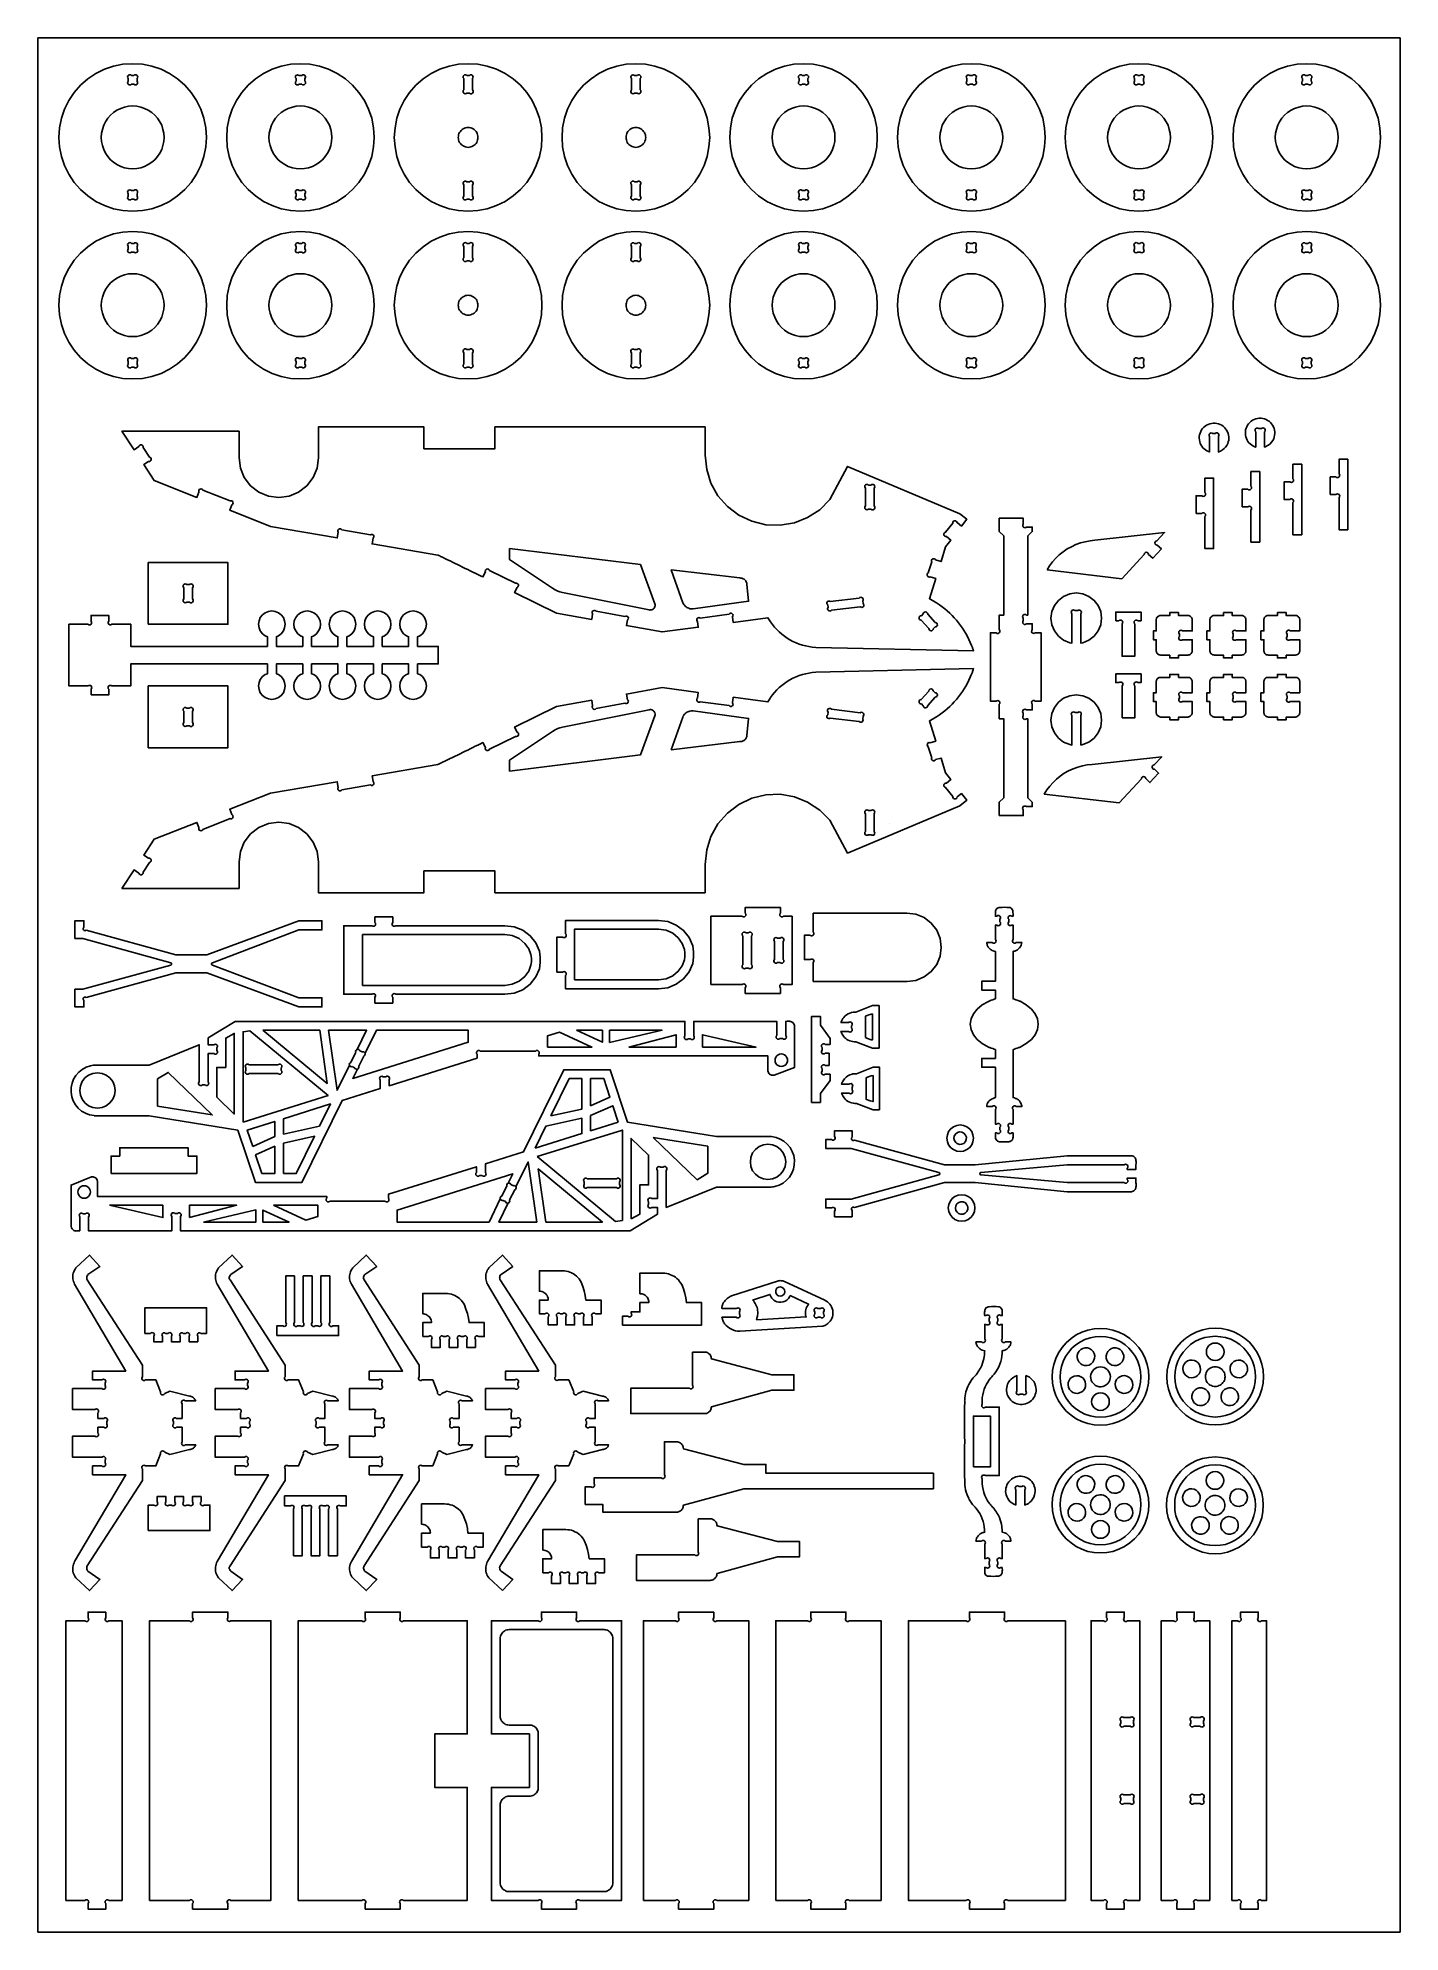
# Model space of a CAD drawing. Extents: x -30 to 47, y -35 to 73.
import ezdxf

# ---------------------------------------------------------------- set-up
doc = ezdxf.new("R2010")
doc.units = 0
doc.header["$MEASUREMENT"] = 0
doc.layers.get('0').update_dxf_attribs({"linetype": 'CONTINUOUS'})
doc.layers.add('ENGRAVE', color=1, linetype='CONTINUOUS')
doc.layers.add('LAYER_1', color=18, linetype='CONTINUOUS')

msp = doc.modelspace()

# ---------------------------------------------------------------- linework, layer by layer
msp.add_lwpolyline([(-30.28, -34.8), (-30.28, 72.73), (47.08, 72.73), (47.08, -34.8)], close=True)
at = {"layer": 'ENGRAVE'}
for points in [[(-3.49, 43.75), (-3.49, 43.12), (-1.05, 41.49), (-0.91, 41.4), (-0.75, 41.33), (-0.65, 41.29), (-0.48, 41.24), (4.43, 40.26), (4.48, 40.25), (4.53, 40.26), (4.58, 40.27), (4.63, 40.29), (4.67, 40.32), (4.71, 40.36), (4.74, 40.4), (4.76, 40.45), (4.77, 40.5), (4.77, 40.55), (4.76, 40.6), (3.94, 42.83)], [(6.4, 40.56), (6.37, 40.62), (6.34, 40.67), (5.69, 42.54), (9.59, 42.08), (9.64, 42.07), (9.69, 42.07), (9.73, 42.05), (9.78, 42.03), (9.82, 42.01), (9.85, 41.98), (9.89, 41.94), (9.92, 41.91), (9.94, 41.86), (9.96, 41.82), (9.97, 41.77), (9.98, 41.73), (10.08, 40.75), (6.93, 40.33), (6.87, 40.32), (6.81, 40.33), (6.75, 40.33), (6.69, 40.35), (6.63, 40.37), (6.58, 40.4), (6.53, 40.43), (6.48, 40.47), (6.44, 40.52)], [(-3.49, 31.1), (3.94, 32.03), (4.76, 34.25), (4.77, 34.3), (4.77, 34.35), (4.76, 34.41), (4.74, 34.45), (4.71, 34.5), (4.67, 34.53), (4.63, 34.56), (4.58, 34.58), (4.53, 34.6), (4.48, 34.6), (4.43, 34.59), (-0.48, 33.61), (-0.65, 33.57), (-0.75, 33.53), (-0.91, 33.45), (-1.05, 33.36), (-3.49, 31.73)], [(5.69, 32.31), (9.59, 32.78), (9.64, 32.78), (9.69, 32.79), (9.73, 32.8), (9.78, 32.82), (9.82, 32.85), (9.85, 32.88), (9.89, 32.91), (9.92, 32.95), (9.94, 32.99), (9.96, 33.03), (9.97, 33.08), (9.98, 33.13), (10.08, 34.1), (6.93, 34.53), (6.87, 34.53), (6.81, 34.53), (6.75, 34.52), (6.69, 34.5), (6.63, 34.48), (6.58, 34.45), (6.53, 34.42), (6.48, 34.38), (6.44, 34.34), (6.4, 34.29), (6.37, 34.24), (6.34, 34.18)], [(-20.12, 12.59), (-20.12, 14.29), (-19.61, 14.29), (-19.61, 15.95), (-19.13, 16.22), (-19.13, 11.64)], [(-18.63, 11.18), (-18.63, 16.31), (-18.25, 16.37), (-13.8, 12.69)], [(-17.5, 16.4), (-14.27, 16.4), (-13.85, 13.38)], [(-23.48, 12.09), (-20.38, 11.59), (-22.88, 14), (-23.48, 13.63)], [(-1.92, 9.22), (2.91, 10.73), (2.91, 5.6), (2.53, 5.54)], [(3.41, 5.69), (3.41, 10.26), (4.4, 9.31), (4.4, 7.62), (3.9, 7.62), (3.9, 5.95)], [(4.66, 10.31), (7.16, 7.91), (7.76, 8.28), (7.76, 9.81)], [(-1.44, 5.51), (-1.87, 8.52), (1.78, 5.51)], [(28.92, -5.26), (29.18, -5.4), (29.47, -5.49), (29.76, -5.55), (30.06, -5.57), (30.36, -5.55), (30.65, -5.49), (30.94, -5.4), (31.21, -5.26), (31.46, -5.1), (31.68, -4.9), (31.88, -4.68), (32.05, -4.43), (32.18, -4.16), (32.27, -3.87), (32.33, -3.58), (32.35, -3.28), (32.33, -2.98), (32.27, -2.69), (32.18, -2.4), (32.05, -2.13), (31.88, -1.89), (31.68, -1.66), (31.46, -1.46), (31.21, -1.3), (30.94, -1.16), (30.65, -1.07), (30.36, -1.01), (30.06, -0.99), (29.76, -1.01), (29.47, -1.07), (29.18, -1.16), (28.92, -1.3), (28.67, -1.46), (28.44, -1.66), (28.24, -1.89), (28.08, -2.13), (27.94, -2.4), (27.85, -2.69), (27.79, -2.98), (27.77, -3.28), (27.79, -3.58), (27.85, -3.87), (27.94, -4.16), (28.08, -4.43), (28.24, -4.68), (28.44, -4.9), (28.67, -5.1)], [(35.18, -5.08), (34.96, -4.89), (34.76, -4.66), (34.59, -4.41), (34.46, -4.14), (34.36, -3.86), (34.31, -3.57), (34.29, -3.27), (34.31, -2.97), (34.36, -2.67), (34.46, -2.39), (34.59, -2.12), (34.76, -1.87), (34.96, -1.65), (35.18, -1.45), (35.43, -1.28), (35.7, -1.15), (35.99, -1.05), (36.28, -1), (36.58, -0.98), (36.88, -1), (37.17, -1.05), (37.46, -1.15), (37.72, -1.28), (37.97, -1.45), (38.2, -1.65), (38.4, -1.87), (38.56, -2.12), (38.7, -2.39), (38.79, -2.67), (38.85, -2.97), (38.87, -3.27), (38.85, -3.57), (38.79, -3.86), (38.7, -4.14), (38.56, -4.41), (38.4, -4.66), (38.2, -4.89), (37.97, -5.08), (37.72, -5.25), (37.46, -5.38), (37.17, -5.48), (36.88, -5.54), (36.58, -5.56), (36.28, -5.54), (35.99, -5.48), (35.7, -5.38), (35.43, -5.25)], [(28.67, -12.35), (28.92, -12.52), (29.18, -12.65), (29.47, -12.75), (29.76, -12.8), (30.06, -12.82), (30.36, -12.8), (30.65, -12.75), (30.94, -12.65), (31.21, -12.52), (31.46, -12.35), (31.68, -12.15), (31.88, -11.93), (32.05, -11.68), (32.18, -11.41), (32.27, -11.13), (32.33, -10.83), (32.35, -10.53), (32.33, -10.23), (32.27, -9.94), (32.18, -9.66), (32.05, -9.39), (31.88, -9.14), (31.68, -8.91), (31.46, -8.71), (31.21, -8.55), (30.94, -8.42), (30.65, -8.32), (30.36, -8.26), (30.06, -8.24), (29.76, -8.26), (29.47, -8.32), (29.18, -8.42), (28.92, -8.55), (28.67, -8.71), (28.44, -8.91), (28.24, -9.14), (28.08, -9.39), (27.94, -9.66), (27.85, -9.94), (27.79, -10.23), (27.77, -10.53), (27.79, -10.83), (27.85, -11.13), (27.94, -11.41), (28.08, -11.68), (28.24, -11.93), (28.44, -12.15)], [(35.42, -12.56), (35.17, -12.39), (34.95, -12.19), (34.75, -11.97), (34.58, -11.72), (34.45, -11.45), (34.35, -11.17), (34.29, -10.87), (34.28, -10.57), (34.29, -10.27), (34.35, -9.98), (34.45, -9.7), (34.58, -9.43), (34.75, -9.18), (34.95, -8.95), (35.17, -8.75), (35.42, -8.59), (35.69, -8.46), (35.97, -8.36), (36.27, -8.3), (36.57, -8.28), (36.87, -8.3), (37.16, -8.36), (37.44, -8.46), (37.71, -8.59), (37.96, -8.75), (38.19, -8.95), (38.38, -9.18), (38.55, -9.43), (38.68, -9.7), (38.78, -9.98), (38.84, -10.27), (38.86, -10.57), (38.84, -10.87), (38.78, -11.17), (38.68, -11.45), (38.55, -11.72), (38.38, -11.97), (38.19, -12.19), (37.96, -12.39), (37.71, -12.56), (37.44, -12.69), (37.16, -12.79), (36.87, -12.84), (36.57, -12.86), (36.27, -12.84), (35.97, -12.79), (35.69, -12.69)], [(-3.65, -32.49), (-3.59, -32.5), (-3.52, -32.5), (1.87, -32.5), (1.93, -32.5), (2, -32.49), (2.06, -32.46), (2.12, -32.43), (2.17, -32.4), (2.22, -32.36), (2.26, -32.31), (2.3, -32.25), (2.33, -32.19), (2.35, -32.13), (2.36, -32.07), (2.37, -32), (2.37, -18.14), (2.36, -18.07), (2.35, -18.01), (2.33, -17.94), (2.3, -17.88), (2.26, -17.83), (2.22, -17.78), (2.17, -17.74), (2.12, -17.7), (2.06, -17.67), (2, -17.65), (1.93, -17.64), (1.87, -17.63), (-3.52, -17.63), (-3.59, -17.64), (-3.65, -17.65), (-3.72, -17.67), (-3.77, -17.7), (-3.83, -17.74), (-3.88, -17.78), (-3.92, -17.83), (-3.96, -17.88), (-3.99, -17.94), (-4.01, -18.01), (-4.02, -18.07), (-4.02, -18.14), (-4.02, -22.55), (-4.02, -22.61), (-4.01, -22.68), (-3.99, -22.74), (-3.96, -22.8), (-3.92, -22.85), (-3.88, -22.9), (-3.83, -22.94), (-3.77, -22.98), (-3.72, -23.01), (-3.65, -23.03), (-3.59, -23.04), (-3.52, -23.05), (-2.37, -23.05), (-2.3, -23.05), (-2.24, -23.06), (-2.18, -23.09), (-2.12, -23.11), (-2.06, -23.15), (-2.01, -23.19), (-1.97, -23.24), (-1.93, -23.3), (-1.9, -23.36), (-1.88, -23.42), (-1.87, -23.48), (-1.87, -23.55), (-1.87, -26.59), (-1.87, -26.65), (-1.88, -26.72), (-1.9, -26.78), (-1.93, -26.84), (-1.97, -26.89), (-2.01, -26.94), (-2.06, -26.98), (-2.12, -27.02), (-2.18, -27.05), (-2.24, -27.07), (-2.3, -27.08), (-2.37, -27.09), (-3.52, -27.09), (-3.59, -27.09), (-3.65, -27.11), (-3.72, -27.13), (-3.77, -27.16), (-3.83, -27.19), (-3.88, -27.23), (-3.92, -27.28), (-3.96, -27.34), (-3.99, -27.4), (-4.01, -27.46), (-4.02, -27.52), (-4.02, -27.59), (-4.02, -32), (-4.02, -32.07), (-4.01, -32.13), (-3.99, -32.19), (-3.96, -32.25), (-3.92, -32.31), (-3.88, -32.36), (-3.83, -32.4), (-3.77, -32.43), (-3.72, -32.46)]]:
    msp.add_lwpolyline(points, close=True, dxfattribs=at)
for points in [[(-12.15, 15.31), (-11.62, 16.4), (-13.77, 16.4), (-13.29, 12.99), (-12.59, 14.41)], [(-12.14, 14.19), (-12.4, 13.66), (-5.84, 15.72), (-5.84, 16.4), (-11.06, 16.4), (-11.7, 15.09)], [(-3.13, 7.5), (-2.43, 8.92), (-1.95, 5.51), (-4.1, 5.51), (-3.57, 6.6)], [(-3.57, 7.72), (-3.31, 8.25), (-9.88, 6.19), (-9.88, 5.51), (-4.66, 5.51), (-4.02, 6.82)]]:
    msp.add_lwpolyline(points, dxfattribs=at)
at = {"layer": 'LAYER_1'}
for points in [[(-28.53, 64.99), (-28.22, 64.53), (-27.86, 64.12), (-27.45, 63.76), (-26.99, 63.45), (-26.5, 63.21), (-25.98, 63.03), (-25.45, 62.93), (-24.9, 62.89), (-24.35, 62.93), (-23.81, 63.03), (-23.29, 63.21), (-22.8, 63.45), (-22.35, 63.76), (-21.93, 64.12), (-21.57, 64.53), (-21.27, 64.99), (-21.03, 65.48), (-20.85, 66), (-20.74, 66.54), (-20.71, 67.08), (-20.74, 67.63), (-20.85, 68.17), (-21.03, 68.69), (-21.27, 69.18), (-21.57, 69.63), (-21.93, 70.05), (-22.35, 70.41), (-22.8, 70.71), (-23.29, 70.96), (-23.81, 71.13), (-24.35, 71.24), (-24.9, 71.27), (-25.45, 71.24), (-25.98, 71.13), (-26.5, 70.96), (-26.99, 70.71), (-27.45, 70.41), (-27.86, 70.05), (-28.22, 69.63), (-28.53, 69.18), (-28.77, 68.69), (-28.95, 68.17), (-29.05, 67.63), (-29.09, 67.08), (-29.05, 66.54), (-28.95, 66), (-28.77, 65.48)], [(-19, 64.99), (-18.7, 64.53), (-18.34, 64.12), (-17.92, 63.76), (-17.47, 63.45), (-16.98, 63.21), (-16.46, 63.03), (-15.92, 62.93), (-15.37, 62.89), (-14.83, 62.93), (-14.29, 63.03), (-13.77, 63.21), (-13.28, 63.45), (-12.82, 63.76), (-12.41, 64.12), (-12.05, 64.53), (-11.74, 64.99), (-11.5, 65.48), (-11.32, 66), (-11.22, 66.54), (-11.18, 67.08), (-11.22, 67.63), (-11.32, 68.17), (-11.5, 68.69), (-11.74, 69.18), (-12.05, 69.63), (-12.41, 70.05), (-12.82, 70.41), (-13.28, 70.71), (-13.77, 70.96), (-14.29, 71.13), (-14.83, 71.24), (-15.37, 71.27), (-15.92, 71.24), (-16.46, 71.13), (-16.98, 70.96), (-17.47, 70.71), (-17.92, 70.41), (-18.34, 70.05), (-18.7, 69.63), (-19, 69.18), (-19.25, 68.69), (-19.42, 68.17), (-19.53, 67.63), (-19.56, 67.08), (-19.53, 66.54), (-19.42, 66), (-19.25, 65.48)], [(-9.48, 64.99), (-9.17, 64.53), (-8.81, 64.12), (-8.4, 63.76), (-7.94, 63.45), (-7.45, 63.21), (-6.93, 63.03), (-6.4, 62.93), (-5.85, 62.89), (-5.3, 62.93), (-4.76, 63.03), (-4.24, 63.21), (-3.75, 63.45), (-3.3, 63.76), (-2.88, 64.12), (-2.52, 64.53), (-2.22, 64.99), (-1.98, 65.48), (-1.8, 66), (-1.69, 66.54), (-1.66, 67.08), (-1.69, 67.63), (-1.8, 68.17), (-1.98, 68.69), (-2.22, 69.18), (-2.52, 69.63), (-2.88, 70.05), (-3.3, 70.41), (-3.75, 70.71), (-4.24, 70.96), (-4.76, 71.13), (-5.3, 71.24), (-5.85, 71.27), (-6.4, 71.24), (-6.93, 71.13), (-7.45, 70.96), (-7.94, 70.71), (-8.4, 70.41), (-8.81, 70.05), (-9.17, 69.63), (-9.48, 69.18), (-9.72, 68.69), (-9.9, 68.17), (-10, 67.63), (-10.04, 67.08), (-10, 66.54), (-9.9, 66), (-9.72, 65.48)], [(0.05, 64.99), (0.35, 64.53), (0.71, 64.12), (1.13, 63.76), (1.58, 63.45), (2.07, 63.21), (2.59, 63.03), (3.13, 62.93), (3.68, 62.89), (4.22, 62.93), (4.76, 63.03), (5.28, 63.21), (5.77, 63.45), (6.23, 63.76), (6.64, 64.12), (7, 64.53), (7.31, 64.99), (7.55, 65.48), (7.73, 66), (7.83, 66.54), (7.87, 67.08), (7.83, 67.63), (7.73, 68.17), (7.55, 68.69), (7.31, 69.18), (7, 69.63), (6.64, 70.05), (6.23, 70.41), (5.77, 70.71), (5.28, 70.96), (4.76, 71.13), (4.22, 71.24), (3.68, 71.27), (3.13, 71.24), (2.59, 71.13), (2.07, 70.96), (1.58, 70.71), (1.13, 70.41), (0.71, 70.05), (0.35, 69.63), (0.05, 69.18), (-0.2, 68.69), (-0.37, 68.17), (-0.48, 67.63), (-0.51, 67.08), (-0.48, 66.54), (-0.37, 66), (-0.2, 65.48)], [(9.57, 64.99), (9.88, 64.53), (10.24, 64.12), (10.65, 63.76), (11.11, 63.45), (11.6, 63.21), (12.12, 63.03), (12.65, 62.93), (13.2, 62.89), (13.75, 62.93), (14.29, 63.03), (14.81, 63.21), (15.3, 63.45), (15.75, 63.76), (16.17, 64.12), (16.53, 64.53), (16.83, 64.99), (17.07, 65.48), (17.25, 66), (17.36, 66.54), (17.39, 67.08), (17.36, 67.63), (17.25, 68.17), (17.07, 68.69), (16.83, 69.18), (16.53, 69.63), (16.17, 70.05), (15.75, 70.41), (15.3, 70.71), (14.81, 70.96), (14.29, 71.13), (13.75, 71.24), (13.2, 71.27), (12.65, 71.24), (12.12, 71.13), (11.6, 70.96), (11.11, 70.71), (10.65, 70.41), (10.24, 70.05), (9.88, 69.63), (9.57, 69.18), (9.33, 68.69), (9.15, 68.17), (9.05, 67.63), (9.01, 67.08), (9.05, 66.54), (9.15, 66), (9.33, 65.48)], [(19.4, 64.53), (19.76, 64.12), (20.18, 63.76), (20.63, 63.45), (21.12, 63.21), (21.64, 63.03), (22.18, 62.93), (22.73, 62.89), (23.27, 62.93), (23.81, 63.03), (24.33, 63.21), (24.82, 63.45), (25.28, 63.76), (25.69, 64.12), (26.05, 64.53), (26.36, 64.99), (26.6, 65.48), (26.78, 66), (26.88, 66.54), (26.92, 67.08), (26.88, 67.63), (26.78, 68.17), (26.6, 68.69), (26.36, 69.18), (26.05, 69.63), (25.69, 70.05), (25.28, 70.41), (24.82, 70.71), (24.33, 70.96), (23.81, 71.13), (23.27, 71.24), (22.73, 71.27), (22.18, 71.24), (21.64, 71.13), (21.12, 70.96), (20.63, 70.71), (20.18, 70.41), (19.76, 70.05), (19.4, 69.63), (19.1, 69.18), (18.85, 68.69), (18.68, 68.17), (18.57, 67.63), (18.54, 67.08), (18.57, 66.54), (18.68, 66), (18.85, 65.48), (19.1, 64.99)], [(28.93, 64.53), (29.29, 64.12), (29.7, 63.76), (30.16, 63.45), (30.65, 63.21), (31.17, 63.03), (31.7, 62.93), (32.25, 62.89), (32.8, 62.93), (33.34, 63.03), (33.86, 63.21), (34.35, 63.45), (34.8, 63.76), (35.22, 64.12), (35.58, 64.53), (35.88, 64.99), (36.12, 65.48), (36.3, 66), (36.41, 66.54), (36.44, 67.08), (36.41, 67.63), (36.3, 68.17), (36.12, 68.69), (35.88, 69.18), (35.58, 69.63), (35.22, 70.05), (34.8, 70.41), (34.35, 70.71), (33.86, 70.96), (33.34, 71.13), (32.8, 71.24), (32.25, 71.27), (31.7, 71.24), (31.17, 71.13), (30.65, 70.96), (30.16, 70.71), (29.7, 70.41), (29.29, 70.05), (28.93, 69.63), (28.62, 69.18), (28.38, 68.69), (28.2, 68.17), (28.1, 67.63), (28.06, 67.08), (28.1, 66.54), (28.2, 66), (28.38, 65.48), (28.62, 64.99)], [(38.45, 64.53), (38.81, 64.12), (39.23, 63.76), (39.68, 63.45), (40.17, 63.21), (40.69, 63.03), (41.23, 62.93), (41.78, 62.89), (42.32, 62.93), (42.86, 63.03), (43.38, 63.21), (43.87, 63.45), (44.33, 63.76), (44.74, 64.12), (45.1, 64.53), (45.41, 64.99), (45.65, 65.48), (45.83, 66), (45.93, 66.54), (45.97, 67.08), (45.93, 67.63), (45.83, 68.17), (45.65, 68.69), (45.41, 69.18), (45.1, 69.63), (44.74, 70.05), (44.33, 70.41), (43.87, 70.71), (43.38, 70.96), (42.86, 71.13), (42.32, 71.24), (41.78, 71.27), (41.23, 71.24), (40.69, 71.13), (40.17, 70.96), (39.68, 70.71), (39.23, 70.41), (38.81, 70.05), (38.45, 69.63), (38.15, 69.18), (37.9, 68.69), (37.73, 68.17), (37.62, 67.63), (37.59, 67.08), (37.62, 66.54), (37.73, 66), (37.9, 65.48), (38.15, 64.99)], [(-26.54, 66.4), (-26.44, 66.19), (-26.31, 66), (-26.16, 65.82), (-25.98, 65.67), (-25.79, 65.54), (-25.58, 65.44), (-25.36, 65.36), (-25.13, 65.32), (-24.9, 65.3), (-24.67, 65.32), (-24.44, 65.36), (-24.22, 65.44), (-24.01, 65.54), (-23.81, 65.67), (-23.64, 65.82), (-23.48, 66), (-23.35, 66.19), (-23.25, 66.4), (-23.18, 66.62), (-23.13, 66.85), (-23.12, 67.08), (-23.13, 67.32), (-23.18, 67.54), (-23.25, 67.77), (-23.35, 67.97), (-23.48, 68.17), (-23.64, 68.34), (-23.81, 68.5), (-24.01, 68.63), (-24.22, 68.73), (-24.44, 68.8), (-24.67, 68.85), (-24.9, 68.87), (-25.13, 68.85), (-25.36, 68.8), (-25.58, 68.73), (-25.79, 68.63), (-25.98, 68.5), (-26.16, 68.34), (-26.31, 68.17), (-26.44, 67.97), (-26.54, 67.77), (-26.62, 67.54), (-26.67, 67.32), (-26.68, 67.08), (-26.67, 66.85), (-26.62, 66.62)], [(-17.02, 66.4), (-16.92, 66.19), (-16.79, 66), (-16.63, 65.82), (-16.46, 65.67), (-16.26, 65.54), (-16.06, 65.44), (-15.83, 65.36), (-15.61, 65.32), (-15.37, 65.3), (-15.14, 65.32), (-14.91, 65.36), (-14.69, 65.44), (-14.48, 65.54), (-14.29, 65.67), (-14.11, 65.82), (-13.96, 66), (-13.83, 66.19), (-13.73, 66.4), (-13.65, 66.62), (-13.61, 66.85), (-13.59, 67.08), (-13.61, 67.32), (-13.65, 67.54), (-13.73, 67.77), (-13.83, 67.97), (-13.96, 68.17), (-14.11, 68.34), (-14.29, 68.5), (-14.48, 68.63), (-14.69, 68.73), (-14.91, 68.8), (-15.14, 68.85), (-15.37, 68.87), (-15.61, 68.85), (-15.83, 68.8), (-16.06, 68.73), (-16.26, 68.63), (-16.46, 68.5), (-16.63, 68.34), (-16.79, 68.17), (-16.92, 67.97), (-17.02, 67.77), (-17.09, 67.54), (-17.14, 67.32), (-17.16, 67.08), (-17.14, 66.85), (-17.09, 66.62)], [(11.56, 66.4), (11.66, 66.19), (11.79, 66), (11.94, 65.82), (12.12, 65.67), (12.31, 65.54), (12.52, 65.44), (12.74, 65.36), (12.97, 65.32), (13.2, 65.3), (13.43, 65.32), (13.66, 65.36), (13.88, 65.44), (14.09, 65.54), (14.29, 65.67), (14.46, 65.82), (14.62, 66), (14.75, 66.19), (14.85, 66.4), (14.92, 66.62), (14.97, 66.85), (14.98, 67.08), (14.97, 67.32), (14.92, 67.54), (14.85, 67.77), (14.75, 67.97), (14.62, 68.17), (14.46, 68.34), (14.29, 68.5), (14.09, 68.63), (13.88, 68.73), (13.66, 68.8), (13.43, 68.85), (13.2, 68.87), (12.97, 68.85), (12.74, 68.8), (12.52, 68.73), (12.31, 68.63), (12.12, 68.5), (11.94, 68.34), (11.79, 68.17), (11.66, 67.97), (11.56, 67.77), (11.48, 67.54), (11.43, 67.32), (11.42, 67.08), (11.43, 66.85), (11.48, 66.62)], [(21.18, 66.19), (21.31, 66), (21.47, 65.82), (21.64, 65.67), (21.84, 65.54), (22.04, 65.44), (22.27, 65.36), (22.49, 65.32), (22.73, 65.3), (22.96, 65.32), (23.19, 65.36), (23.41, 65.44), (23.62, 65.54), (23.81, 65.67), (23.99, 65.82), (24.14, 66), (24.27, 66.19), (24.37, 66.4), (24.45, 66.62), (24.49, 66.85), (24.51, 67.08), (24.49, 67.32), (24.45, 67.54), (24.37, 67.77), (24.27, 67.97), (24.14, 68.17), (23.99, 68.34), (23.81, 68.5), (23.62, 68.63), (23.41, 68.73), (23.19, 68.8), (22.96, 68.85), (22.73, 68.87), (22.49, 68.85), (22.27, 68.8), (22.04, 68.73), (21.84, 68.63), (21.64, 68.5), (21.47, 68.34), (21.31, 68.17), (21.18, 67.97), (21.08, 67.77), (21.01, 67.54), (20.96, 67.32), (20.94, 67.08), (20.96, 66.85), (21.01, 66.62), (21.08, 66.4)], [(30.71, 66.19), (30.84, 66), (30.99, 65.82), (31.17, 65.67), (31.36, 65.54), (31.57, 65.44), (31.79, 65.36), (32.02, 65.32), (32.25, 65.3), (32.48, 65.32), (32.71, 65.36), (32.93, 65.44), (33.14, 65.54), (33.34, 65.67), (33.51, 65.82), (33.67, 66), (33.8, 66.19), (33.9, 66.4), (33.97, 66.62), (34.02, 66.85), (34.03, 67.08), (34.02, 67.32), (33.97, 67.54), (33.9, 67.77), (33.8, 67.97), (33.67, 68.17), (33.51, 68.34), (33.34, 68.5), (33.14, 68.63), (32.93, 68.73), (32.71, 68.8), (32.48, 68.85), (32.25, 68.87), (32.02, 68.85), (31.79, 68.8), (31.57, 68.73), (31.36, 68.63), (31.17, 68.5), (30.99, 68.34), (30.84, 68.17), (30.71, 67.97), (30.61, 67.77), (30.53, 67.54), (30.48, 67.32), (30.47, 67.08), (30.48, 66.85), (30.53, 66.62), (30.61, 66.4)], [(40.36, 66), (40.52, 65.82), (40.69, 65.67), (40.89, 65.54), (41.09, 65.44), (41.32, 65.36), (41.54, 65.32), (41.78, 65.3), (42.01, 65.32), (42.24, 65.36), (42.46, 65.44), (42.67, 65.54), (42.86, 65.67), (43.04, 65.82), (43.19, 66), (43.32, 66.19), (43.42, 66.4), (43.5, 66.62), (43.54, 66.85), (43.56, 67.08), (43.54, 67.32), (43.5, 67.54), (43.42, 67.77), (43.32, 67.97), (43.19, 68.17), (43.04, 68.34), (42.86, 68.5), (42.67, 68.63), (42.46, 68.73), (42.24, 68.8), (42.01, 68.85), (41.78, 68.87), (41.54, 68.85), (41.32, 68.8), (41.09, 68.73), (40.89, 68.63), (40.69, 68.5), (40.52, 68.34), (40.36, 68.17), (40.23, 67.97), (40.13, 67.77), (40.06, 67.54), (40.01, 67.32), (39.99, 67.08), (40.01, 66.85), (40.06, 66.62), (40.13, 66.4), (40.23, 66.19)], [(-6.37, 66.87), (-6.33, 66.8), (-6.29, 66.74), (-6.24, 66.69), (-6.19, 66.64), (-6.13, 66.6), (-6.06, 66.57), (-5.99, 66.54), (-5.92, 66.53), (-5.85, 66.52), (-5.78, 66.53), (-5.7, 66.54), (-5.63, 66.57), (-5.57, 66.6), (-5.51, 66.64), (-5.45, 66.69), (-5.4, 66.74), (-5.36, 66.8), (-5.33, 66.87), (-5.31, 66.94), (-5.29, 67.01), (-5.29, 67.08), (-5.29, 67.16), (-5.31, 67.23), (-5.33, 67.3), (-5.36, 67.36), (-5.4, 67.42), (-5.45, 67.48), (-5.51, 67.53), (-5.57, 67.57), (-5.63, 67.6), (-5.7, 67.62), (-5.78, 67.64), (-5.85, 67.64), (-5.92, 67.64), (-5.99, 67.62), (-6.06, 67.6), (-6.13, 67.57), (-6.19, 67.53), (-6.24, 67.48), (-6.29, 67.42), (-6.33, 67.36), (-6.37, 67.3), (-6.39, 67.23), (-6.4, 67.16), (-6.41, 67.08), (-6.4, 67.01), (-6.39, 66.94)], [(3.16, 66.87), (3.19, 66.8), (3.23, 66.74), (3.28, 66.69), (3.34, 66.64), (3.4, 66.6), (3.46, 66.57), (3.53, 66.54), (3.6, 66.53), (3.68, 66.52), (3.75, 66.53), (3.82, 66.54), (3.89, 66.57), (3.96, 66.6), (4.02, 66.64), (4.07, 66.69), (4.12, 66.74), (4.16, 66.8), (4.19, 66.87), (4.22, 66.94), (4.23, 67.01), (4.24, 67.08), (4.23, 67.16), (4.22, 67.23), (4.19, 67.3), (4.16, 67.36), (4.12, 67.42), (4.07, 67.48), (4.02, 67.53), (3.96, 67.57), (3.89, 67.6), (3.82, 67.62), (3.75, 67.64), (3.68, 67.64), (3.6, 67.64), (3.53, 67.62), (3.46, 67.6), (3.4, 67.57), (3.34, 67.53), (3.28, 67.48), (3.23, 67.42), (3.19, 67.36), (3.16, 67.3), (3.14, 67.23), (3.12, 67.16), (3.12, 67.08), (3.12, 67.01), (3.14, 66.94)], [(-28.53, 55.46), (-28.22, 55.01), (-27.86, 54.59), (-27.45, 54.23), (-26.99, 53.93), (-26.5, 53.69), (-25.98, 53.51), (-25.45, 53.4), (-24.9, 53.37), (-24.35, 53.4), (-23.81, 53.51), (-23.29, 53.69), (-22.8, 53.93), (-22.35, 54.23), (-21.93, 54.59), (-21.57, 55.01), (-21.27, 55.46), (-21.03, 55.95), (-20.85, 56.47), (-20.74, 57.01), (-20.71, 57.56), (-20.74, 58.11), (-20.85, 58.64), (-21.03, 59.16), (-21.27, 59.65), (-21.57, 60.11), (-21.93, 60.52), (-22.35, 60.88), (-22.8, 61.19), (-23.29, 61.43), (-23.81, 61.61), (-24.35, 61.71), (-24.9, 61.75), (-25.45, 61.71), (-25.98, 61.61), (-26.5, 61.43), (-26.99, 61.19), (-27.45, 60.88), (-27.86, 60.52), (-28.22, 60.11), (-28.53, 59.65), (-28.77, 59.16), (-28.95, 58.64), (-29.05, 58.11), (-29.09, 57.56), (-29.05, 57.01), (-28.95, 56.47), (-28.77, 55.95)], [(-19, 55.46), (-18.7, 55.01), (-18.34, 54.59), (-17.92, 54.23), (-17.47, 53.93), (-16.98, 53.69), (-16.46, 53.51), (-15.92, 53.4), (-15.37, 53.37), (-14.83, 53.4), (-14.29, 53.51), (-13.77, 53.69), (-13.28, 53.93), (-12.82, 54.23), (-12.41, 54.59), (-12.05, 55.01), (-11.74, 55.46), (-11.5, 55.95), (-11.32, 56.47), (-11.22, 57.01), (-11.18, 57.56), (-11.22, 58.11), (-11.32, 58.64), (-11.5, 59.16), (-11.74, 59.65), (-12.05, 60.11), (-12.41, 60.52), (-12.82, 60.88), (-13.28, 61.19), (-13.77, 61.43), (-14.29, 61.61), (-14.83, 61.71), (-15.37, 61.75), (-15.92, 61.71), (-16.46, 61.61), (-16.98, 61.43), (-17.47, 61.19), (-17.92, 60.88), (-18.34, 60.52), (-18.7, 60.11), (-19, 59.65), (-19.25, 59.16), (-19.42, 58.64), (-19.53, 58.11), (-19.56, 57.56), (-19.53, 57.01), (-19.42, 56.47), (-19.25, 55.95)], [(-9.48, 55.46), (-9.17, 55.01), (-8.81, 54.59), (-8.4, 54.23), (-7.94, 53.93), (-7.45, 53.69), (-6.93, 53.51), (-6.4, 53.4), (-5.85, 53.37), (-5.3, 53.4), (-4.76, 53.51), (-4.24, 53.69), (-3.75, 53.93), (-3.3, 54.23), (-2.88, 54.59), (-2.52, 55.01), (-2.22, 55.46), (-1.98, 55.95), (-1.8, 56.47), (-1.69, 57.01), (-1.66, 57.56), (-1.69, 58.11), (-1.8, 58.64), (-1.98, 59.16), (-2.22, 59.65), (-2.52, 60.11), (-2.88, 60.52), (-3.3, 60.88), (-3.75, 61.19), (-4.24, 61.43), (-4.76, 61.61), (-5.3, 61.71), (-5.85, 61.75), (-6.4, 61.71), (-6.93, 61.61), (-7.45, 61.43), (-7.94, 61.19), (-8.4, 60.88), (-8.81, 60.52), (-9.17, 60.11), (-9.48, 59.65), (-9.72, 59.16), (-9.9, 58.64), (-10, 58.11), (-10.04, 57.56), (-10, 57.01), (-9.9, 56.47), (-9.72, 55.95)], [(0.35, 55.01), (0.71, 54.59), (1.13, 54.23), (1.58, 53.93), (2.07, 53.69), (2.59, 53.51), (3.13, 53.4), (3.68, 53.37), (4.22, 53.4), (4.76, 53.51), (5.28, 53.69), (5.77, 53.93), (6.23, 54.23), (6.64, 54.59), (7, 55.01), (7.31, 55.46), (7.55, 55.95), (7.73, 56.47), (7.83, 57.01), (7.87, 57.56), (7.83, 58.11), (7.73, 58.64), (7.55, 59.16), (7.31, 59.65), (7, 60.11), (6.64, 60.52), (6.23, 60.88), (5.77, 61.19), (5.28, 61.43), (4.76, 61.61), (4.22, 61.71), (3.68, 61.75), (3.13, 61.71), (2.59, 61.61), (2.07, 61.43), (1.58, 61.19), (1.13, 60.88), (0.71, 60.52), (0.35, 60.11), (0.05, 59.65), (-0.2, 59.16), (-0.37, 58.64), (-0.48, 58.11), (-0.51, 57.56), (-0.48, 57.01), (-0.37, 56.47), (-0.2, 55.95), (0.05, 55.46)], [(9.88, 55.01), (10.24, 54.59), (10.65, 54.23), (11.11, 53.93), (11.6, 53.69), (12.12, 53.51), (12.65, 53.4), (13.2, 53.37), (13.75, 53.4), (14.29, 53.51), (14.81, 53.69), (15.3, 53.93), (15.75, 54.23), (16.17, 54.59), (16.53, 55.01), (16.83, 55.46), (17.07, 55.95), (17.25, 56.47), (17.36, 57.01), (17.39, 57.56), (17.36, 58.11), (17.25, 58.64), (17.07, 59.16), (16.83, 59.65), (16.53, 60.11), (16.17, 60.52), (15.75, 60.88), (15.3, 61.19), (14.81, 61.43), (14.29, 61.61), (13.75, 61.71), (13.2, 61.75), (12.65, 61.71), (12.12, 61.61), (11.6, 61.43), (11.11, 61.19), (10.65, 60.88), (10.24, 60.52), (9.88, 60.11), (9.57, 59.65), (9.33, 59.16), (9.15, 58.64), (9.05, 58.11), (9.01, 57.56), (9.05, 57.01), (9.15, 56.47), (9.33, 55.95), (9.57, 55.46)], [(19.4, 55.01), (19.76, 54.59), (20.18, 54.23), (20.63, 53.93), (21.12, 53.69), (21.64, 53.51), (22.18, 53.4), (22.73, 53.37), (23.27, 53.4), (23.81, 53.51), (24.33, 53.69), (24.82, 53.93), (25.28, 54.23), (25.69, 54.59), (26.05, 55.01), (26.36, 55.46), (26.6, 55.95), (26.78, 56.47), (26.88, 57.01), (26.92, 57.56), (26.88, 58.11), (26.78, 58.64), (26.6, 59.16), (26.36, 59.65), (26.05, 60.11), (25.69, 60.52), (25.28, 60.88), (24.82, 61.19), (24.33, 61.43), (23.81, 61.61), (23.27, 61.71), (22.73, 61.75), (22.18, 61.71), (21.64, 61.61), (21.12, 61.43), (20.63, 61.19), (20.18, 60.88), (19.76, 60.52), (19.4, 60.11), (19.1, 59.65), (18.85, 59.16), (18.68, 58.64), (18.57, 58.11), (18.54, 57.56), (18.57, 57.01), (18.68, 56.47), (18.85, 55.95), (19.1, 55.46)], [(29.29, 54.59), (29.7, 54.23), (30.16, 53.93), (30.65, 53.69), (31.17, 53.51), (31.7, 53.4), (32.25, 53.37), (32.8, 53.4), (33.34, 53.51), (33.86, 53.69), (34.35, 53.93), (34.8, 54.23), (35.22, 54.59), (35.58, 55.01), (35.88, 55.46), (36.12, 55.95), (36.3, 56.47), (36.41, 57.01), (36.44, 57.56), (36.41, 58.11), (36.3, 58.64), (36.12, 59.16), (35.88, 59.65), (35.58, 60.11), (35.22, 60.52), (34.8, 60.88), (34.35, 61.19), (33.86, 61.43), (33.34, 61.61), (32.8, 61.71), (32.25, 61.75), (31.7, 61.71), (31.17, 61.61), (30.65, 61.43), (30.16, 61.19), (29.7, 60.88), (29.29, 60.52), (28.93, 60.11), (28.62, 59.65), (28.38, 59.16), (28.2, 58.64), (28.1, 58.11), (28.06, 57.56), (28.1, 57.01), (28.2, 56.47), (28.38, 55.95), (28.62, 55.46), (28.93, 55.01)], [(39.23, 54.23), (39.68, 53.93), (40.17, 53.69), (40.69, 53.51), (41.23, 53.4), (41.78, 53.37), (42.32, 53.4), (42.86, 53.51), (43.38, 53.69), (43.87, 53.93), (44.33, 54.23), (44.74, 54.59), (45.1, 55.01), (45.41, 55.46), (45.65, 55.95), (45.83, 56.47), (45.93, 57.01), (45.97, 57.56), (45.93, 58.11), (45.83, 58.64), (45.65, 59.16), (45.41, 59.65), (45.1, 60.11), (44.74, 60.52), (44.33, 60.88), (43.87, 61.19), (43.38, 61.43), (42.86, 61.61), (42.32, 61.71), (41.78, 61.75), (41.23, 61.71), (40.69, 61.61), (40.17, 61.43), (39.68, 61.19), (39.23, 60.88), (38.81, 60.52), (38.45, 60.11), (38.15, 59.65), (37.9, 59.16), (37.73, 58.64), (37.62, 58.11), (37.59, 57.56), (37.62, 57.01), (37.73, 56.47), (37.9, 55.95), (38.15, 55.46), (38.45, 55.01), (38.81, 54.59)], [(-26.54, 56.88), (-26.44, 56.67), (-26.31, 56.47), (-26.16, 56.3), (-25.98, 56.14), (-25.79, 56.01), (-25.58, 55.91), (-25.36, 55.84), (-25.13, 55.79), (-24.9, 55.78), (-24.67, 55.79), (-24.44, 55.84), (-24.22, 55.91), (-24.01, 56.01), (-23.81, 56.14), (-23.64, 56.3), (-23.48, 56.47), (-23.35, 56.67), (-23.25, 56.88), (-23.18, 57.1), (-23.13, 57.33), (-23.12, 57.56), (-23.13, 57.79), (-23.18, 58.02), (-23.25, 58.24), (-23.35, 58.45), (-23.48, 58.64), (-23.64, 58.82), (-23.81, 58.97), (-24.01, 59.1), (-24.22, 59.2), (-24.44, 59.28), (-24.67, 59.33), (-24.9, 59.34), (-25.13, 59.33), (-25.36, 59.28), (-25.58, 59.2), (-25.79, 59.1), (-25.98, 58.97), (-26.16, 58.82), (-26.31, 58.64), (-26.44, 58.45), (-26.54, 58.24), (-26.62, 58.02), (-26.67, 57.79), (-26.68, 57.56), (-26.67, 57.33), (-26.62, 57.1)], [(-17.02, 56.88), (-16.92, 56.67), (-16.79, 56.47), (-16.63, 56.3), (-16.46, 56.14), (-16.26, 56.01), (-16.06, 55.91), (-15.83, 55.84), (-15.61, 55.79), (-15.37, 55.78), (-15.14, 55.79), (-14.91, 55.84), (-14.69, 55.91), (-14.48, 56.01), (-14.29, 56.14), (-14.11, 56.3), (-13.96, 56.47), (-13.83, 56.67), (-13.73, 56.88), (-13.65, 57.1), (-13.61, 57.33), (-13.59, 57.56), (-13.61, 57.79), (-13.65, 58.02), (-13.73, 58.24), (-13.83, 58.45), (-13.96, 58.64), (-14.11, 58.82), (-14.29, 58.97), (-14.48, 59.1), (-14.69, 59.2), (-14.91, 59.28), (-15.14, 59.33), (-15.37, 59.34), (-15.61, 59.33), (-15.83, 59.28), (-16.06, 59.2), (-16.26, 59.1), (-16.46, 58.97), (-16.63, 58.82), (-16.79, 58.64), (-16.92, 58.45), (-17.02, 58.24), (-17.09, 58.02), (-17.14, 57.79), (-17.16, 57.56), (-17.14, 57.33), (-17.09, 57.1)], [(11.66, 56.67), (11.79, 56.47), (11.94, 56.3), (12.12, 56.14), (12.31, 56.01), (12.52, 55.91), (12.74, 55.84), (12.97, 55.79), (13.2, 55.78), (13.43, 55.79), (13.66, 55.84), (13.88, 55.91), (14.09, 56.01), (14.29, 56.14), (14.46, 56.3), (14.62, 56.47), (14.75, 56.67), (14.85, 56.88), (14.92, 57.1), (14.97, 57.33), (14.98, 57.56), (14.97, 57.79), (14.92, 58.02), (14.85, 58.24), (14.75, 58.45), (14.62, 58.64), (14.46, 58.82), (14.29, 58.97), (14.09, 59.1), (13.88, 59.2), (13.66, 59.28), (13.43, 59.33), (13.2, 59.34), (12.97, 59.33), (12.74, 59.28), (12.52, 59.2), (12.31, 59.1), (12.12, 58.97), (11.94, 58.82), (11.79, 58.64), (11.66, 58.45), (11.56, 58.24), (11.48, 58.02), (11.43, 57.79), (11.42, 57.56), (11.43, 57.33), (11.48, 57.1), (11.56, 56.88)], [(21.18, 56.67), (21.31, 56.47), (21.47, 56.3), (21.64, 56.14), (21.84, 56.01), (22.04, 55.91), (22.27, 55.84), (22.49, 55.79), (22.73, 55.78), (22.96, 55.79), (23.19, 55.84), (23.41, 55.91), (23.62, 56.01), (23.81, 56.14), (23.99, 56.3), (24.14, 56.47), (24.27, 56.67), (24.37, 56.88), (24.45, 57.1), (24.49, 57.33), (24.51, 57.56), (24.49, 57.79), (24.45, 58.02), (24.37, 58.24), (24.27, 58.45), (24.14, 58.64), (23.99, 58.82), (23.81, 58.97), (23.62, 59.1), (23.41, 59.2), (23.19, 59.28), (22.96, 59.33), (22.73, 59.34), (22.49, 59.33), (22.27, 59.28), (22.04, 59.2), (21.84, 59.1), (21.64, 58.97), (21.47, 58.82), (21.31, 58.64), (21.18, 58.45), (21.08, 58.24), (21.01, 58.02), (20.96, 57.79), (20.94, 57.56), (20.96, 57.33), (21.01, 57.1), (21.08, 56.88)], [(30.84, 56.47), (30.99, 56.3), (31.17, 56.14), (31.36, 56.01), (31.57, 55.91), (31.79, 55.84), (32.02, 55.79), (32.25, 55.78), (32.48, 55.79), (32.71, 55.84), (32.93, 55.91), (33.14, 56.01), (33.34, 56.14), (33.51, 56.3), (33.67, 56.47), (33.8, 56.67), (33.9, 56.88), (33.97, 57.1), (34.02, 57.33), (34.03, 57.56), (34.02, 57.79), (33.97, 58.02), (33.9, 58.24), (33.8, 58.45), (33.67, 58.64), (33.51, 58.82), (33.34, 58.97), (33.14, 59.1), (32.93, 59.2), (32.71, 59.28), (32.48, 59.33), (32.25, 59.34), (32.02, 59.33), (31.79, 59.28), (31.57, 59.2), (31.36, 59.1), (31.17, 58.97), (30.99, 58.82), (30.84, 58.64), (30.71, 58.45), (30.61, 58.24), (30.53, 58.02), (30.48, 57.79), (30.47, 57.56), (30.48, 57.33), (30.53, 57.1), (30.61, 56.88), (30.71, 56.67)], [(40.36, 56.47), (40.52, 56.3), (40.69, 56.14), (40.89, 56.01), (41.09, 55.91), (41.32, 55.84), (41.54, 55.79), (41.78, 55.78), (42.01, 55.79), (42.24, 55.84), (42.46, 55.91), (42.67, 56.01), (42.86, 56.14), (43.04, 56.3), (43.19, 56.47), (43.32, 56.67), (43.42, 56.88), (43.5, 57.1), (43.54, 57.33), (43.56, 57.56), (43.54, 57.79), (43.5, 58.02), (43.42, 58.24), (43.32, 58.45), (43.19, 58.64), (43.04, 58.82), (42.86, 58.97), (42.67, 59.1), (42.46, 59.2), (42.24, 59.28), (42.01, 59.33), (41.78, 59.34), (41.54, 59.33), (41.32, 59.28), (41.09, 59.2), (40.89, 59.1), (40.69, 58.97), (40.52, 58.82), (40.36, 58.64), (40.23, 58.45), (40.13, 58.24), (40.06, 58.02), (40.01, 57.79), (39.99, 57.56), (40.01, 57.33), (40.06, 57.1), (40.13, 56.88), (40.23, 56.67)], [(-6.33, 57.28), (-6.29, 57.22), (-6.24, 57.16), (-6.19, 57.11), (-6.13, 57.07), (-6.06, 57.04), (-5.99, 57.02), (-5.92, 57), (-5.85, 57), (-5.78, 57), (-5.7, 57.02), (-5.63, 57.04), (-5.57, 57.07), (-5.51, 57.11), (-5.45, 57.16), (-5.4, 57.22), (-5.36, 57.28), (-5.33, 57.34), (-5.31, 57.41), (-5.29, 57.49), (-5.29, 57.56), (-5.29, 57.63), (-5.31, 57.7), (-5.33, 57.77), (-5.36, 57.84), (-5.4, 57.9), (-5.45, 57.95), (-5.51, 58), (-5.57, 58.04), (-5.63, 58.08), (-5.7, 58.1), (-5.78, 58.11), (-5.85, 58.12), (-5.92, 58.11), (-5.99, 58.1), (-6.06, 58.08), (-6.13, 58.04), (-6.19, 58), (-6.24, 57.95), (-6.29, 57.9), (-6.33, 57.84), (-6.37, 57.77), (-6.39, 57.7), (-6.4, 57.63), (-6.41, 57.56), (-6.4, 57.49), (-6.39, 57.41), (-6.37, 57.34)], [(3.19, 57.28), (3.23, 57.22), (3.28, 57.16), (3.34, 57.11), (3.4, 57.07), (3.46, 57.04), (3.53, 57.02), (3.6, 57), (3.68, 57), (3.75, 57), (3.82, 57.02), (3.89, 57.04), (3.96, 57.07), (4.02, 57.11), (4.07, 57.16), (4.12, 57.22), (4.16, 57.28), (4.19, 57.34), (4.22, 57.41), (4.23, 57.49), (4.24, 57.56), (4.23, 57.63), (4.22, 57.7), (4.19, 57.77), (4.16, 57.84), (4.12, 57.9), (4.07, 57.95), (4.02, 58), (3.96, 58.04), (3.89, 58.08), (3.82, 58.1), (3.75, 58.11), (3.68, 58.12), (3.6, 58.11), (3.53, 58.1), (3.46, 58.08), (3.4, 58.04), (3.34, 58), (3.28, 57.95), (3.23, 57.9), (3.19, 57.84), (3.16, 57.77), (3.14, 57.7), (3.12, 57.63), (3.12, 57.56), (3.12, 57.49), (3.14, 57.41), (3.16, 57.34)], [(-24.01, 39.45), (-19.49, 39.45), (-19.49, 42.95), (-24.01, 42.95)], [(-24.01, 35.94), (-24.01, 32.43), (-19.49, 32.43), (-19.49, 35.94)], [(-3.34, 21.77), (-3.77, 21.83), (-11.84, 21.83), (-11.84, 18.94), (-3.77, 18.94), (-3.34, 19.01), (-2.95, 19.18), (-2.63, 19.44), (-2.4, 19.76), (-2.28, 20.09), (-2.25, 20.29), (-2.25, 20.48), (-2.28, 20.69), (-2.4, 21.01), (-2.63, 21.33), (-2.95, 21.6)], [(0.19, 19.25), (4.96, 19.25), (5.39, 19.31), (5.77, 19.48), (6.08, 19.75), (6.3, 20.06), (6.43, 20.39), (6.45, 20.59), (6.45, 20.79), (6.43, 20.99), (6.3, 21.32), (6.08, 21.64), (5.77, 21.9), (5.39, 22.07), (4.96, 22.13), (0.19, 22.13)], [(16.71, 15.98), (16.71, 17.19), (16.91, 17.27), (17.11, 17.32), (17.11, 15.85), (17.04, 15.86), (16.84, 15.93)], [(-1.34, 15.44), (-1.34, 16.08), (-0.66, 16.29), (1.18, 15.44)], [(0.3, 16.4), (1.78, 15.72), (1.78, 16.4)], [(2.18, 15.7), (5.17, 16.4), (2.18, 16.4)], [(3.28, 15.44), (5.96, 15.44), (5.96, 16.14)], [(7.46, 15.44), (10.5, 15.44), (7.46, 16.14)], [(-27.87, 12.72), (-27.9, 12.98), (-27.87, 13.24), (-27.77, 13.48), (-27.61, 13.69), (-27.4, 13.85), (-27.16, 13.95), (-26.9, 13.98), (-26.64, 13.95), (-26.4, 13.85), (-26.19, 13.69), (-26.03, 13.48), (-25.93, 13.24), (-25.9, 12.98), (-25.93, 12.72), (-26.03, 12.48), (-26.19, 12.27), (-26.4, 12.11), (-26.64, 12.01), (-26.9, 11.98), (-27.16, 12.01), (-27.4, 12.11), (-27.61, 12.27), (-27.77, 12.48)], [(11.68, 14.44), (11.76, 14.39), (11.84, 14.35), (11.94, 14.34), (12.03, 14.35), (12.11, 14.39), (12.19, 14.44), (12.24, 14.51), (12.28, 14.6), (12.29, 14.69), (12.28, 14.78), (12.24, 14.87), (12.19, 14.94), (12.11, 15), (12.03, 15.03), (11.94, 15.05), (11.84, 15.03), (11.76, 15), (11.68, 14.94), (11.63, 14.87), (11.59, 14.78), (11.58, 14.69), (11.59, 14.6), (11.63, 14.51)], [(-1.15, 11.53), (0.61, 11.92), (0.61, 13.65), (-0.11, 13.65)], [(1.11, 12.1), (2.2, 12.59), (1.85, 13.65), (1.11, 13.65)], [(16.98, 12.39), (16.78, 12.47), (16.75, 12.48), (16.75, 13.69), (16.84, 13.73), (17.04, 13.8), (17.15, 13.82), (17.15, 12.35)], [(-16.33, 10.5), (-14.29, 10.95), (-13.67, 12.21), (-16.33, 11.37)], [(2.67, 11.18), (2.36, 12.11), (1.11, 11.55), (1.11, 10.69)], [(-18.08, 9.8), (-16.83, 10.36), (-16.83, 11.22), (-18.39, 10.73)], [(-2.04, 9.7), (-1.43, 10.96), (0.61, 11.4), (0.61, 10.53)], [(21.72, 9.62), (21.9, 9.54), (22.09, 9.51), (22.29, 9.54), (22.47, 9.62), (22.63, 9.73), (22.75, 9.89), (22.82, 10.07), (22.85, 10.27), (22.82, 10.46), (22.75, 10.64), (22.63, 10.8), (22.47, 10.92), (22.29, 10.99), (22.09, 11.02), (21.9, 10.99), (21.72, 10.92), (21.56, 10.8), (21.44, 10.64), (21.37, 10.46), (21.34, 10.27), (21.37, 10.07), (21.44, 9.89), (21.56, 9.73)], [(-26.13, 8.27), (-26.13, 9.25), (-25.63, 9.25), (-25.63, 9.73), (-21.75, 9.73), (-21.75, 9.25), (-21.25, 9.25), (-21.25, 8.27)], [(-17.57, 8.26), (-16.83, 8.26), (-16.83, 9.81), (-17.92, 9.32)], [(-16.33, 8.26), (-15.61, 8.26), (-14.57, 10.38), (-16.33, 9.99)], [(10.31, 8.42), (10.21, 8.67), (10.18, 8.92), (10.21, 9.18), (10.31, 9.43), (10.47, 9.63), (10.68, 9.79), (10.92, 9.89), (11.18, 9.93), (11.44, 9.89), (11.68, 9.79), (11.89, 9.63), (12.05, 9.43), (12.15, 9.18), (12.19, 8.92), (12.15, 8.67), (12.05, 8.42), (11.89, 8.22), (11.68, 8.06), (11.44, 7.96), (11.18, 7.92), (10.92, 7.96), (10.68, 8.06), (10.47, 8.22)], [(-27.83, 6.91), (-27.74, 6.87), (-27.65, 6.86), (-27.56, 6.87), (-27.48, 6.91), (-27.4, 6.96), (-27.35, 7.04), (-27.31, 7.12), (-27.3, 7.21), (-27.31, 7.31), (-27.35, 7.39), (-27.4, 7.47), (-27.48, 7.52), (-27.56, 7.56), (-27.65, 7.57), (-27.74, 7.56), (-27.83, 7.52), (-27.9, 7.47), (-27.96, 7.39), (-27.99, 7.31), (-28.01, 7.21), (-27.99, 7.12), (-27.96, 7.04), (-27.9, 6.96)], [(-26.22, 6.46), (-23.18, 6.46), (-23.18, 5.76)], [(-21.68, 5.76), (-21.68, 6.46), (-19, 6.46)], [(-16.9, 6.46), (-14.38, 6.46), (-14.38, 5.83), (-15.06, 5.62)], [(21.8, 5.66), (21.98, 5.58), (22.18, 5.56), (22.37, 5.58), (22.55, 5.66), (22.71, 5.78), (22.83, 5.93), (22.9, 6.11), (22.93, 6.31), (22.9, 6.5), (22.83, 6.68), (22.71, 6.84), (22.55, 6.96), (22.37, 7.03), (22.18, 7.06), (21.98, 7.03), (21.8, 6.96), (21.64, 6.84), (21.52, 6.68), (21.45, 6.5), (21.42, 6.31), (21.45, 6.11), (21.52, 5.93), (21.64, 5.78)], [(-20.88, 5.51), (-17.9, 6.2), (-17.9, 5.51)], [(-17.5, 5.51), (-16.02, 5.51), (-17.5, 6.19)], [(28.69, -5.66), (29.01, -5.82), (29.35, -5.93), (29.7, -6), (30.06, -6.03), (30.42, -6), (30.77, -5.93), (31.11, -5.82), (31.43, -5.66), (31.73, -5.46), (32, -5.22), (32.24, -4.95), (32.44, -4.65), (32.6, -4.33), (32.71, -3.99), (32.79, -3.64), (32.81, -3.28), (32.79, -2.92), (32.71, -2.57), (32.6, -2.23), (32.44, -1.91), (32.24, -1.61), (32, -1.34), (31.73, -1.1), (31.43, -0.9), (31.11, -0.74), (30.77, -0.63), (30.42, -0.56), (30.06, -0.53), (29.7, -0.56), (29.35, -0.63), (29.01, -0.74), (28.69, -0.9), (28.39, -1.1), (28.12, -1.34), (27.88, -1.61), (27.68, -1.91), (27.52, -2.23), (27.41, -2.57), (27.34, -2.92), (27.31, -3.28), (27.34, -3.64), (27.41, -3.99), (27.52, -4.33), (27.68, -4.65), (27.88, -4.95), (28.12, -5.22), (28.39, -5.46)], [(35.2, -5.65), (35.53, -5.81), (35.87, -5.92), (36.22, -5.99), (36.58, -6.01), (36.94, -5.99), (37.29, -5.92), (37.63, -5.81), (37.95, -5.65), (38.25, -5.45), (38.52, -5.21), (38.76, -4.94), (38.96, -4.64), (39.12, -4.32), (39.23, -3.98), (39.3, -3.63), (39.33, -3.27), (39.3, -2.91), (39.23, -2.56), (39.12, -2.22), (38.96, -1.89), (38.76, -1.59), (38.52, -1.32), (38.25, -1.09), (37.95, -0.89), (37.63, -0.73), (37.29, -0.61), (36.94, -0.54), (36.58, -0.52), (36.22, -0.54), (35.87, -0.61), (35.53, -0.73), (35.2, -0.89), (34.91, -1.09), (34.64, -1.32), (34.4, -1.59), (34.2, -1.89), (34.04, -2.22), (33.92, -2.56), (33.85, -2.91), (33.83, -3.27), (33.85, -3.63), (33.92, -3.98), (34.04, -4.32), (34.2, -4.64), (34.4, -4.94), (34.64, -5.21), (34.91, -5.45)], [(28.83, -2.43), (28.77, -2.32), (28.74, -2.19), (28.74, -2.06), (28.78, -1.93), (28.85, -1.82), (28.94, -1.73), (29.06, -1.67), (29.19, -1.64), (29.32, -1.64), (29.44, -1.68), (29.55, -1.75), (29.64, -1.84), (29.71, -1.96), (29.74, -2.09), (29.73, -2.22), (29.69, -2.34), (29.63, -2.45), (29.53, -2.54), (29.42, -2.61), (29.29, -2.64), (29.16, -2.63), (29.03, -2.6), (28.92, -2.53)], [(30.5, -2.46), (30.43, -2.34), (30.39, -2.22), (30.39, -2.09), (30.42, -1.96), (30.48, -1.85), (30.57, -1.75), (30.68, -1.68), (30.81, -1.64), (30.94, -1.64), (31.07, -1.67), (31.18, -1.73), (31.28, -1.82), (31.34, -1.93), (31.38, -2.06), (31.39, -2.19), (31.36, -2.32), (31.29, -2.43), (31.2, -2.53), (31.09, -2.6), (30.97, -2.63), (30.84, -2.64), (30.71, -2.61), (30.59, -2.55)], [(36.45, -2.34), (36.58, -2.36), (36.71, -2.34), (36.83, -2.29), (36.93, -2.21), (37.01, -2.11), (37.06, -1.99), (37.08, -1.86), (37.06, -1.73), (37.01, -1.61), (36.93, -1.5), (36.83, -1.42), (36.71, -1.37), (36.58, -1.36), (36.45, -1.37), (36.33, -1.42), (36.22, -1.5), (36.14, -1.61), (36.09, -1.73), (36.08, -1.86), (36.09, -1.99), (36.14, -2.11), (36.22, -2.21), (36.33, -2.29)], [(28.3, -3.99), (28.25, -3.87), (28.22, -3.74), (28.23, -3.61), (28.28, -3.49), (28.35, -3.38), (28.45, -3.3), (28.57, -3.24), (28.7, -3.22), (28.83, -3.23), (28.95, -3.27), (29.06, -3.34), (29.14, -3.44), (29.2, -3.56), (29.22, -3.69), (29.21, -3.82), (29.17, -3.94), (29.1, -4.05), (29, -4.14), (28.88, -4.19), (28.75, -4.22), (28.62, -4.21), (28.5, -4.16), (28.39, -4.09)], [(31.03, -4.05), (30.95, -3.94), (30.91, -3.82), (30.9, -3.69), (30.92, -3.56), (30.98, -3.44), (31.07, -3.34), (31.17, -3.27), (31.3, -3.22), (31.43, -3.21), (31.56, -3.24), (31.67, -3.29), (31.77, -3.38), (31.85, -3.49), (31.89, -3.61), (31.9, -3.74), (31.88, -3.87), (31.82, -3.99), (31.74, -4.09), (31.63, -4.16), (31.5, -4.21), (31.37, -4.22), (31.25, -4.19), (31.13, -4.14)], [(35.08, -3.31), (35.21, -3.33), (35.34, -3.32), (35.47, -3.28), (35.57, -3.2), (35.66, -3.1), (35.72, -2.99), (35.74, -2.86), (35.73, -2.73), (35.69, -2.6), (35.61, -2.49), (35.51, -2.41), (35.4, -2.35), (35.27, -2.33), (35.14, -2.34), (35.01, -2.38), (34.9, -2.46), (34.82, -2.56), (34.76, -2.67), (34.74, -2.8), (34.75, -2.93), (34.79, -3.06), (34.87, -3.16), (34.97, -3.25)], [(36.3, -3.75), (36.24, -3.71), (36.18, -3.66), (36.13, -3.61), (36.09, -3.55), (36.06, -3.48), (36.04, -3.41), (36.02, -3.34), (36.02, -3.27), (36.02, -3.19), (36.04, -3.12), (36.06, -3.05), (36.09, -2.99), (36.13, -2.93), (36.18, -2.87), (36.24, -2.82), (36.3, -2.78), (36.36, -2.75), (36.43, -2.73), (36.51, -2.71), (36.58, -2.71), (36.65, -2.71), (36.72, -2.73), (36.79, -2.75), (36.86, -2.78), (36.92, -2.82), (36.97, -2.87), (37.02, -2.93), (37.06, -2.99), (37.1, -3.05), (37.12, -3.12), (37.13, -3.19), (37.14, -3.27), (37.13, -3.34), (37.12, -3.41), (37.1, -3.48), (37.06, -3.55), (37.02, -3.61), (36.97, -3.66), (36.92, -3.71), (36.86, -3.75), (36.79, -3.78), (36.72, -3.81), (36.65, -3.82), (36.58, -3.83), (36.51, -3.82), (36.43, -3.81), (36.36, -3.78)], [(37.81, -3.32), (37.94, -3.33), (38.07, -3.31), (38.19, -3.25), (38.29, -3.17), (38.36, -3.06), (38.41, -2.94), (38.42, -2.81), (38.39, -2.68), (38.34, -2.56), (38.25, -2.46), (38.15, -2.39), (38.02, -2.34), (37.89, -2.33), (37.76, -2.36), (37.64, -2.41), (37.55, -2.5), (37.47, -2.6), (37.43, -2.73), (37.42, -2.86), (37.44, -2.99), (37.5, -3.1), (37.58, -3.2), (37.69, -3.28)], [(29.71, -5.04), (29.63, -4.94), (29.58, -4.82), (29.56, -4.69), (29.58, -4.56), (29.63, -4.44), (29.71, -4.33), (29.81, -4.25), (29.93, -4.2), (30.06, -4.19), (30.19, -4.2), (30.31, -4.25), (30.42, -4.33), (30.5, -4.44), (30.55, -4.56), (30.56, -4.69), (30.55, -4.82), (30.5, -4.94), (30.42, -5.04), (30.31, -5.12), (30.19, -5.17), (30.06, -5.19), (29.93, -5.17), (29.81, -5.12)], [(35.58, -4.88), (35.7, -4.91), (35.83, -4.9), (35.96, -4.87), (36.07, -4.8), (36.16, -4.7), (36.22, -4.59), (36.25, -4.46), (36.25, -4.33), (36.21, -4.2), (36.14, -4.09), (36.05, -4), (35.93, -3.94), (35.81, -3.91), (35.67, -3.91), (35.55, -3.95), (35.44, -4.02), (35.35, -4.12), (35.29, -4.23), (35.26, -4.36), (35.26, -4.49), (35.3, -4.61), (35.37, -4.73), (35.46, -4.82)], [(37.2, -4.87), (37.32, -4.9), (37.46, -4.91), (37.58, -4.88), (37.7, -4.81), (37.79, -4.72), (37.86, -4.61), (37.9, -4.49), (37.9, -4.36), (37.87, -4.23), (37.81, -4.11), (37.72, -4.02), (37.61, -3.95), (37.48, -3.91), (37.35, -3.91), (37.23, -3.94), (37.11, -4), (37.02, -4.09), (36.95, -4.2), (36.91, -4.33), (36.91, -4.46), (36.94, -4.59), (37, -4.7), (37.09, -4.8)], [(22.85, -8.39), (23.81, -8.39), (23.81, -5.51), (22.85, -5.51)], [(28.69, -12.91), (29.01, -13.07), (29.35, -13.19), (29.7, -13.26), (30.06, -13.28), (30.42, -13.26), (30.77, -13.19), (31.11, -13.07), (31.43, -12.91), (31.73, -12.71), (32, -12.48), (32.24, -12.21), (32.44, -11.91), (32.6, -11.58), (32.71, -11.24), (32.79, -10.89), (32.81, -10.53), (32.79, -10.17), (32.71, -9.82), (32.6, -9.48), (32.44, -9.16), (32.24, -8.86), (32, -8.59), (31.73, -8.35), (31.43, -8.15), (31.11, -7.99), (30.77, -7.88), (30.42, -7.81), (30.06, -7.79), (29.7, -7.81), (29.35, -7.88), (29.01, -7.99), (28.69, -8.15), (28.39, -8.35), (28.12, -8.59), (27.88, -8.86), (27.68, -9.16), (27.52, -9.48), (27.41, -9.82), (27.34, -10.17), (27.31, -10.53), (27.34, -10.89), (27.41, -11.24), (27.52, -11.58), (27.68, -11.91), (27.88, -12.21), (28.12, -12.48), (28.39, -12.71)], [(35.52, -13.11), (35.86, -13.23), (36.21, -13.3), (36.57, -13.32), (36.93, -13.3), (37.28, -13.23), (37.62, -13.11), (37.94, -12.95), (38.24, -12.75), (38.51, -12.51), (38.75, -12.24), (38.95, -11.95), (39.1, -11.62), (39.22, -11.28), (39.29, -10.93), (39.31, -10.57), (39.29, -10.21), (39.22, -9.86), (39.1, -9.52), (38.95, -9.2), (38.75, -8.9), (38.51, -8.63), (38.24, -8.39), (37.94, -8.19), (37.62, -8.03), (37.28, -7.92), (36.93, -7.85), (36.57, -7.82), (36.21, -7.85), (35.86, -7.92), (35.52, -8.03), (35.19, -8.19), (34.89, -8.39), (34.62, -8.63), (34.39, -8.9), (34.19, -9.2), (34.03, -9.52), (33.91, -9.86), (33.84, -10.21), (33.82, -10.57), (33.84, -10.93), (33.91, -11.28), (34.03, -11.62), (34.19, -11.95), (34.39, -12.24), (34.62, -12.51), (34.89, -12.75), (35.19, -12.95)], [(29.03, -9.85), (29.16, -9.89), (29.29, -9.89), (29.42, -9.86), (29.53, -9.8), (29.63, -9.71), (29.69, -9.6), (29.73, -9.47), (29.74, -9.34), (29.71, -9.21), (29.64, -9.1), (29.55, -9), (29.44, -8.93), (29.32, -8.9), (29.19, -8.89), (29.06, -8.92), (28.94, -8.98), (28.85, -9.07), (28.78, -9.18), (28.74, -9.31), (28.74, -9.44), (28.77, -9.57), (28.83, -9.68), (28.92, -9.78)], [(30.71, -9.86), (30.84, -9.89), (30.97, -9.89), (31.09, -9.85), (31.2, -9.78), (31.29, -9.69), (31.36, -9.57), (31.39, -9.44), (31.38, -9.31), (31.34, -9.19), (31.28, -9.08), (31.18, -8.99), (31.07, -8.92), (30.94, -8.89), (30.81, -8.9), (30.68, -8.93), (30.57, -9), (30.48, -9.1), (30.42, -9.21), (30.39, -9.34), (30.39, -9.47), (30.43, -9.6), (30.5, -9.71), (30.59, -9.8)], [(35.07, -10.61), (35.2, -10.64), (35.33, -10.63), (35.45, -10.58), (35.56, -10.51), (35.65, -10.41), (35.7, -10.29), (35.73, -10.16), (35.72, -10.03), (35.67, -9.91), (35.6, -9.8), (35.5, -9.71), (35.38, -9.66), (35.25, -9.63), (35.12, -9.64), (35, -9.69), (34.89, -9.76), (34.81, -9.86), (34.75, -9.98), (34.73, -10.11), (34.74, -10.24), (34.78, -10.36), (34.85, -10.47), (34.95, -10.55)], [(36.44, -9.65), (36.57, -9.66), (36.7, -9.65), (36.82, -9.6), (36.92, -9.52), (37, -9.41), (37.05, -9.29), (37.07, -9.16), (37.05, -9.03), (37, -8.91), (36.92, -8.81), (36.82, -8.73), (36.7, -8.68), (36.57, -8.66), (36.44, -8.68), (36.32, -8.73), (36.21, -8.81), (36.13, -8.91), (36.08, -9.03), (36.07, -9.16), (36.08, -9.29), (36.13, -9.41), (36.21, -9.52), (36.32, -9.6)], [(37.8, -10.63), (37.93, -10.64), (38.06, -10.61), (38.18, -10.56), (38.28, -10.47), (38.35, -10.36), (38.4, -10.24), (38.41, -10.11), (38.38, -9.98), (38.33, -9.86), (38.24, -9.76), (38.13, -9.69), (38.01, -9.65), (37.88, -9.64), (37.75, -9.66), (37.63, -9.72), (37.53, -9.8), (37.46, -9.91), (37.42, -10.03), (37.41, -10.16), (37.43, -10.29), (37.49, -10.41), (37.57, -10.51), (37.68, -10.58)], [(28.5, -11.42), (28.62, -11.46), (28.75, -11.47), (28.88, -11.45), (29, -11.39), (29.1, -11.3), (29.17, -11.2), (29.21, -11.07), (29.22, -10.94), (29.2, -10.81), (29.14, -10.7), (29.06, -10.6), (28.95, -10.52), (28.83, -10.48), (28.7, -10.47), (28.57, -10.49), (28.45, -10.55), (28.35, -10.64), (28.28, -10.74), (28.23, -10.87), (28.22, -11), (28.25, -11.13), (28.3, -11.24), (28.39, -11.34)], [(31.25, -11.44), (31.37, -11.47), (31.5, -11.46), (31.63, -11.41), (31.74, -11.34), (31.82, -11.24), (31.88, -11.12), (31.9, -10.99), (31.89, -10.86), (31.85, -10.74), (31.77, -10.63), (31.67, -10.55), (31.56, -10.49), (31.43, -10.47), (31.3, -10.48), (31.17, -10.52), (31.07, -10.6), (30.98, -10.69), (30.92, -10.81), (30.9, -10.94), (30.91, -11.07), (30.95, -11.2), (31.03, -11.3), (31.13, -11.39)], [(36.29, -11.06), (36.23, -11.02), (36.17, -10.97), (36.12, -10.91), (36.08, -10.85), (36.05, -10.79), (36.03, -10.72), (36.01, -10.65), (36.01, -10.57), (36.01, -10.5), (36.03, -10.43), (36.05, -10.36), (36.08, -10.29), (36.12, -10.23), (36.17, -10.18), (36.23, -10.13), (36.29, -10.09), (36.35, -10.05), (36.42, -10.03), (36.49, -10.02), (36.57, -10.01), (36.64, -10.02), (36.71, -10.03), (36.78, -10.05), (36.85, -10.09), (36.91, -10.13), (36.96, -10.18), (37.01, -10.23), (37.05, -10.29), (37.08, -10.36), (37.11, -10.43), (37.12, -10.5), (37.13, -10.57), (37.12, -10.65), (37.11, -10.72), (37.08, -10.79), (37.05, -10.85), (37.01, -10.91), (36.96, -10.97), (36.91, -11.02), (36.85, -11.06), (36.78, -11.09), (36.71, -11.11), (36.64, -11.13), (36.57, -11.13), (36.49, -11.13), (36.42, -11.11), (36.35, -11.09)], [(29.93, -12.43), (30.06, -12.44), (30.19, -12.43), (30.31, -12.38), (30.42, -12.3), (30.5, -12.19), (30.55, -12.07), (30.56, -11.94), (30.55, -11.81), (30.5, -11.69), (30.42, -11.59), (30.31, -11.51), (30.19, -11.46), (30.06, -11.44), (29.93, -11.46), (29.81, -11.51), (29.71, -11.59), (29.63, -11.69), (29.58, -11.81), (29.56, -11.94), (29.58, -12.07), (29.63, -12.19), (29.71, -12.3), (29.81, -12.38)], [(35.56, -12.18), (35.69, -12.21), (35.82, -12.21), (35.95, -12.17), (36.06, -12.1), (36.15, -12.01), (36.21, -11.89), (36.24, -11.76), (36.24, -11.63), (36.2, -11.51), (36.13, -11.4), (36.04, -11.31), (35.92, -11.25), (35.79, -11.22), (35.66, -11.22), (35.54, -11.26), (35.43, -11.33), (35.34, -11.42), (35.27, -11.54), (35.24, -11.66), (35.25, -11.79), (35.29, -11.92), (35.35, -12.03), (35.45, -12.12)], [(37.19, -12.17), (37.31, -12.21), (37.44, -12.21), (37.57, -12.18), (37.69, -12.12), (37.78, -12.03), (37.85, -11.92), (37.89, -11.79), (37.89, -11.66), (37.86, -11.53), (37.8, -11.42), (37.71, -11.32), (37.6, -11.26), (37.47, -11.22), (37.34, -11.21), (37.21, -11.24), (37.1, -11.31), (37, -11.4), (36.93, -11.51), (36.9, -11.63), (36.89, -11.76), (36.92, -11.89), (36.99, -12.01), (37.08, -12.1)]]:
    msp.add_lwpolyline(points, close=True, dxfattribs=at)
for points in [[(-24.65, 70.42), (-24.65, 70.28, -1), (-24.83, 70.1), (-24.97, 70.1, -1), (-25.15, 70.28), (-25.15, 70.42, -1), (-24.97, 70.6), (-24.83, 70.6, -1)], [(-15.3, 70.1), (-15.45, 70.1, -1), (-15.62, 70.28), (-15.62, 70.42, -1), (-15.45, 70.6), (-15.3, 70.6, -1), (-15.12, 70.42), (-15.12, 70.28, -1)], [(-6.1, 69.78), (-6.1, 70.42, -1), (-5.92, 70.6), (-5.78, 70.6, -1), (-5.6, 70.42), (-5.6, 69.78, -1), (-5.78, 69.6), (-5.92, 69.6, -1)], [(3.43, 69.78), (3.43, 70.42, -1), (3.6, 70.6), (3.75, 70.6, -1), (3.93, 70.42), (3.93, 69.78, -1), (3.75, 69.6), (3.6, 69.6, -1)], [(13.13, 70.6), (13.27, 70.6, -1), (13.45, 70.42), (13.45, 70.28, -1), (13.27, 70.1), (13.13, 70.1, -1), (12.95, 70.28), (12.95, 70.42, -1)], [(22.65, 70.6), (22.8, 70.6, -1), (22.98, 70.42), (22.98, 70.28, -1), (22.8, 70.1), (22.65, 70.1, -1), (22.48, 70.28), (22.48, 70.42, -1)], [(32, 70.28), (32, 70.42, -1), (32.18, 70.6), (32.32, 70.6, -1), (32.5, 70.42), (32.5, 70.28, -1), (32.32, 70.1), (32.18, 70.1, -1)], [(41.85, 70.1), (41.7, 70.1, -1), (41.53, 70.28), (41.53, 70.42, -1), (41.7, 70.6), (41.85, 70.6, -1), (42.03, 70.42), (42.03, 70.28, -1)], [(-5.78, 64.57), (-5.92, 64.57, 1), (-6.1, 64.39), (-6.1, 63.74, 1), (-5.92, 63.57), (-5.78, 63.57, 1), (-5.6, 63.74), (-5.6, 64.39, 1)], [(3.75, 64.57), (3.6, 64.57, 1), (3.43, 64.39), (3.43, 63.74, 1), (3.6, 63.57), (3.75, 63.57, 1), (3.93, 63.74), (3.93, 64.39, 1)], [(-24.83, 64.07), (-24.97, 64.07, 1), (-25.15, 63.89), (-25.15, 63.74, 1), (-24.97, 63.57), (-24.83, 63.57, 1), (-24.65, 63.74), (-24.65, 63.89, 1)], [(-15.3, 64.07), (-15.45, 64.07, 1), (-15.62, 63.89), (-15.62, 63.74, 1), (-15.45, 63.57), (-15.3, 63.57, 1), (-15.12, 63.74), (-15.12, 63.89, 1)], [(13.45, 63.74), (13.45, 63.89, 1), (13.27, 64.07), (13.13, 64.07, 1), (12.95, 63.89), (12.95, 63.74, 1), (13.13, 63.57), (13.27, 63.57, 1)], [(22.8, 64.07), (22.65, 64.07, 1), (22.48, 63.89), (22.48, 63.74, 1), (22.65, 63.57), (22.8, 63.57, 1), (22.98, 63.74), (22.98, 63.89, 1)], [(32.18, 63.57), (32.32, 63.57, 1), (32.5, 63.74), (32.5, 63.89, 1), (32.32, 64.07), (32.18, 64.07, 1), (32, 63.89), (32, 63.74, 1)], [(41.85, 64.07), (41.7, 64.07, 1), (41.53, 63.89), (41.53, 63.74, 1), (41.7, 63.57), (41.85, 63.57, 1), (42.03, 63.74), (42.03, 63.89, 1)], [(-24.97, 61.07), (-24.83, 61.07, -1), (-24.65, 60.9), (-24.65, 60.75, -1), (-24.83, 60.57), (-24.97, 60.57, -1), (-25.15, 60.75), (-25.15, 60.9, -1)], [(-15.45, 61.07), (-15.3, 61.07, -1), (-15.12, 60.9), (-15.12, 60.75, -1), (-15.3, 60.57), (-15.45, 60.57, -1), (-15.62, 60.75), (-15.62, 60.9, -1)], [(-6.1, 60.25), (-6.1, 60.9, -1), (-5.92, 61.07), (-5.78, 61.07, -1), (-5.6, 60.9), (-5.6, 60.25, -1), (-5.78, 60.07), (-5.92, 60.07, -1)], [(3.6, 61.07), (3.75, 61.07, -1), (3.93, 60.9), (3.93, 60.25, -1), (3.75, 60.07), (3.6, 60.07, -1), (3.43, 60.25), (3.43, 60.9, -1)], [(13.27, 60.57), (13.13, 60.57, -1), (12.95, 60.75), (12.95, 60.9, -1), (13.13, 61.07), (13.27, 61.07, -1), (13.45, 60.9), (13.45, 60.75, -1)], [(22.65, 61.07), (22.8, 61.07, -1), (22.98, 60.9), (22.98, 60.75, -1), (22.8, 60.57), (22.65, 60.57, -1), (22.48, 60.75), (22.48, 60.9, -1)], [(32.18, 61.07), (32.32, 61.07, -1), (32.5, 60.9), (32.5, 60.75, -1), (32.32, 60.57), (32.18, 60.57, -1), (32, 60.75), (32, 60.9, -1)], [(41.7, 61.07), (41.85, 61.07, -1), (42.03, 60.9), (42.03, 60.75, -1), (41.85, 60.57), (41.7, 60.57, -1), (41.53, 60.75), (41.53, 60.9, -1)], [(-5.6, 54.22), (-5.6, 54.86, 1), (-5.78, 55.04), (-5.92, 55.04, 1), (-6.1, 54.86), (-6.1, 54.22, 1), (-5.92, 54.04), (-5.78, 54.04, 1)], [(3.75, 55.04), (3.6, 55.04, 1), (3.43, 54.86), (3.43, 54.22, 1), (3.6, 54.04), (3.75, 54.04, 1), (3.93, 54.22), (3.93, 54.86, 1)], [(-24.83, 54.54), (-24.97, 54.54, 1), (-25.15, 54.36), (-25.15, 54.22, 1), (-24.97, 54.04), (-24.83, 54.04, 1), (-24.65, 54.22), (-24.65, 54.36, 1)], [(-15.3, 54.54), (-15.45, 54.54, 1), (-15.62, 54.36), (-15.62, 54.22, 1), (-15.45, 54.04), (-15.3, 54.04, 1), (-15.12, 54.22), (-15.12, 54.36, 1)], [(13.45, 54.22), (13.45, 54.36, 1), (13.27, 54.54), (13.13, 54.54, 1), (12.95, 54.36), (12.95, 54.22, 1), (13.13, 54.04), (13.27, 54.04, 1)], [(22.8, 54.54), (22.65, 54.54, 1), (22.48, 54.36), (22.48, 54.22, 1), (22.65, 54.04), (22.8, 54.04, 1), (22.98, 54.22), (22.98, 54.36, 1)], [(32.32, 54.54), (32.18, 54.54, 1), (32, 54.36), (32, 54.22, 1), (32.18, 54.04), (32.32, 54.04, 1), (32.5, 54.22), (32.5, 54.36, 1)], [(41.85, 54.54), (41.7, 54.54, 1), (41.53, 54.36), (41.53, 54.22, 1), (41.7, 54.04), (41.85, 54.04, 1), (42.03, 54.22), (42.03, 54.36, 1)], [(-23.95, 48.94), (-24.3, 49.48, 1), (-24.55, 49.53), (-24.82, 49.35), (-25.51, 50.4), (-18.86, 50.4), (-18.86, 48.9), (-18.78, 48.31), (-18.56, 47.77), (-18.2, 47.3), (-17.73, 46.94), (-17.19, 46.72), (-16.6, 46.64), (-16.02, 46.72), (-15.48, 46.94), (-15.01, 47.3), (-14.65, 47.77), (-14.43, 48.31), (-14.35, 48.9), (-14.35, 50.65), (-8.36, 50.65), (-8.36, 49.41), (-4.33, 49.41), (-4.33, 50.65), (7.61, 50.65), (7.61, 49.04), (7.7, 48.23), (7.94, 47.45), (8.34, 46.74), (8.88, 46.13), (9.53, 45.64), (10.27, 45.29), (11.06, 45.09), (11.87, 45.07), (12.68, 45.21), (13.43, 45.5), (14.12, 45.95), (14.69, 46.53), (15.7, 48.41), (22.07, 45.71), (22.47, 45.41), (22.17, 45.02), (21.92, 45.22, 1), (21.67, 45.18), (21.27, 44.67, 1), (21.31, 44.42), (21.56, 44.22), (21.27, 43.84), (21.01, 43), (20.7, 43.1, 1), (20.48, 42.98), (20.28, 42.36, 1), (20.4, 42.14), (20.71, 42.04), (20.35, 40.89, -0.005678), (20.68, 40.7, -0.018659), (20.92, 40.55, -0.147057), (22.74, 38.24, -0.012168), (22.8, 38.08, 0.004056), (22.85, 37.93), (13.89, 38.13, -0.114036), (12.43, 38.56, -0.115553), (11.32, 39.58, -0.015689), (11.25, 39.69, 0.005229), (11.18, 39.81), (9.21, 39.55), (9.17, 39.87, 1), (8.97, 40.02), (7.33, 39.8, 1), (7.18, 39.6), (7.22, 39.28), (5.17, 39.01), (3.14, 39.37), (3.2, 39.69, 1), (3.06, 39.89), (1.43, 40.18, 1), (1.22, 40.04), (1.17, 39.72), (-0.83, 40.08), (-3.21, 41.24), (-3.07, 41.54, 1), (-3.15, 41.77), (-4.63, 42.5, 1), (-4.87, 42.42), (-5.01, 42.13, -0.000989), (-6.16, 42.69, 0.002966), (-7.31, 43.25, -0.003154), (-7.51, 43.35, 0.038717), (-7.56, 43.37), (-11.3, 44.01), (-11.25, 44.33, 1), (-11.39, 44.53), (-13.02, 44.81, 1), (-13.22, 44.67), (-13.28, 44.35), (-17.07, 45), (-19.39, 45.92), (-19.27, 46.22, 1), (-19.37, 46.45), (-20.91, 47.05, 1), (-21.14, 46.95), (-21.25, 46.65), (-23.68, 47.6), (-24.27, 48.51), (-24, 48.69, 1)], [(36.26, 49.22), (36.26, 50.1, -1), (36.44, 50.27), (36.58, 50.27, -1), (36.76, 50.1), (36.76, 49.22, 0.06972), (37, 49.34, 0.143919), (37.29, 49.7, 0.513852), (36.57, 50.86, 0.513741), (35.7, 49.81, 0.115135), (35.88, 49.47, 0.11491), (36.19, 49.25, 0.024411), (36.23, 49.24, -0.008136)], [(38.88, 49.5), (38.88, 50.37, -1), (39.05, 50.55), (39.2, 50.55, -1), (39.38, 50.37), (39.38, 49.5, 0.06972), (39.61, 49.62, 0.143919), (39.9, 49.98, 0.513852), (39.18, 51.14, 0.513741), (38.32, 50.08, 0.115135), (38.49, 49.75, 0.11491), (38.8, 49.53, 0.024411), (38.84, 49.51, -0.008136)], [(40.99, 44.53), (40.99, 46.35, 1), (40.82, 46.53), (40.49, 46.53), (40.49, 47.53), (40.82, 47.53, 1), (40.99, 47.71), (40.99, 48.53), (41.49, 48.53), (41.49, 44.53)], [(43.11, 46.81), (43.43, 46.81, -1), (43.61, 46.63), (43.61, 44.81), (44.11, 44.81), (44.11, 48.81), (43.61, 48.81), (43.61, 47.99, -1), (43.43, 47.81), (43.11, 47.81)], [(17.21, 46.16), (17.21, 47.18, 1), (17.03, 47.35), (16.89, 47.35, 1), (16.71, 47.18), (16.71, 46.16, 1), (16.89, 45.98), (17.03, 45.98, 1)], [(35.49, 45.74), (35.81, 45.74, -1), (35.99, 45.56), (35.99, 43.74), (36.49, 43.74), (36.49, 47.74), (35.99, 47.74), (35.99, 46.92, -1), (35.81, 46.74), (35.49, 46.74)], [(38.1, 46.11), (38.43, 46.11, -1), (38.61, 45.93), (38.61, 44.11), (39.11, 44.11), (39.11, 48.11), (38.61, 48.11), (38.61, 47.29, -1), (38.43, 47.11), (38.1, 47.11)], [(24.31, 28.58), (24.31, 29.34), (24.57, 29.59), (24.57, 34.08), (24.31, 34.08), (24.31, 34.9, 1), (24.14, 35.08), (23.81, 35.08), (23.81, 38.96), (24.13, 38.96, 1), (24.31, 39.14), (24.31, 39.97), (24.57, 39.97), (24.57, 44.46), (24.31, 44.71), (24.31, 45.46), (25.68, 45.46), (25.68, 45.13, 1), (25.86, 44.96), (26.19, 44.96), (26.19, 44.71), (25.93, 44.46), (25.93, 39.97), (25.86, 39.97, 1), (25.68, 39.79), (25.68, 39.64, 1), (25.86, 39.47), (26.19, 39.47), (26.19, 39.14, 1), (26.36, 38.96), (26.69, 38.96), (26.69, 35.08), (26.36, 35.08, 1), (26.19, 34.9), (26.19, 34.58), (25.86, 34.58, 1), (25.68, 34.4), (25.68, 34.25, 1), (25.86, 34.08), (25.93, 34.08), (25.93, 29.59), (26.19, 29.34), (26.19, 29.09), (25.86, 29.09, 1), (25.68, 28.91), (25.68, 28.58)], [(27.03, 42.53), (31.28, 42.03), (32.54, 43.4, -1), (32.79, 43.41), (33.03, 43.19), (33.52, 43.72), (33.28, 43.94, -1), (33.27, 44.19), (33.7, 44.65), (29.74, 44.21), (29.47, 44.18), (29.19, 44.13), (28.93, 44.06), (28.66, 43.97), (28.41, 43.85), (28.17, 43.72), (27.94, 43.56), (27.72, 43.39), (27.52, 43.19), (27.34, 42.99), (27.17, 42.76)], [(-22, 41.52), (-22, 40.88, 1), (-21.82, 40.7), (-21.68, 40.7, 1), (-21.5, 40.88), (-21.5, 41.52, 1), (-21.68, 41.7), (-21.82, 41.7, 1)], [(14.72, 40.74), (16.36, 40.93, -1), (16.56, 40.77), (16.58, 40.63, -1), (16.42, 40.43), (14.78, 40.24, -1), (14.59, 40.39), (14.57, 40.54, -1)], [(27.68, 38.77), (27.97, 38.54), (28.32, 38.4), (28.44, 38.38), (28.44, 40.04, -1), (28.62, 40.22), (28.77, 40.22, -1), (28.94, 40.04), (28.94, 38.38), (29.07, 38.4), (29.41, 38.54), (29.71, 38.77), (29.94, 39.07), (30.08, 39.41), (30.13, 39.79), (30.08, 40.16), (29.94, 40.51), (29.71, 40.8), (29.41, 41.03), (29.07, 41.18), (28.69, 41.23), (28.32, 41.18), (27.97, 41.03), (27.68, 40.8), (27.45, 40.51), (27.3, 40.16), (27.25, 39.79), (27.3, 39.41), (27.45, 39.07)], [(-27.26, 35.43), (-27.26, 35.76, 1), (-27.44, 35.94), (-28.52, 35.94), (-28.52, 39.45), (-27.44, 39.45, 1), (-27.26, 39.62), (-27.26, 39.95), (-26.26, 39.95), (-26.26, 39.62, 1), (-26.08, 39.45), (-25.01, 39.45), (-25.01, 38.19), (-17.25, 38.19), (-17.25, 38.74), (-17.37, 38.79), (-17.53, 38.91), (-17.65, 39.07), (-17.72, 39.25), (-17.75, 39.45), (-17.72, 39.64), (-17.65, 39.82), (-17.53, 39.98), (-17.37, 40.1), (-17.19, 40.17), (-17, 40.2), (-16.8, 40.17), (-16.62, 40.1), (-16.46, 39.98), (-16.34, 39.82), (-16.27, 39.64), (-16.24, 39.45), (-16.27, 39.25), (-16.34, 39.07), (-16.46, 38.91), (-16.62, 38.79), (-16.74, 38.74), (-16.74, 38.19), (-15.24, 38.19), (-15.24, 38.74), (-15.37, 38.79), (-15.52, 38.91), (-15.64, 39.07), (-15.72, 39.25), (-15.74, 39.45), (-15.72, 39.64), (-15.64, 39.82), (-15.52, 39.98), (-15.37, 40.1), (-15.18, 40.17), (-14.99, 40.2), (-14.8, 40.17), (-14.61, 40.1), (-14.46, 39.98), (-14.34, 39.82), (-14.26, 39.64), (-14.24, 39.45), (-14.26, 39.25), (-14.34, 39.07), (-14.46, 38.91), (-14.61, 38.79), (-14.74, 38.74), (-14.74, 38.19), (-13.24, 38.19), (-13.24, 38.74), (-13.36, 38.79), (-13.52, 38.91), (-13.64, 39.07), (-13.71, 39.25), (-13.74, 39.45), (-13.71, 39.64), (-13.64, 39.82), (-13.52, 39.98), (-13.36, 40.1), (-13.18, 40.17), (-12.98, 40.2), (-12.79, 40.17), (-12.61, 40.1), (-12.45, 39.98), (-12.33, 39.82), (-12.26, 39.64), (-12.23, 39.45), (-12.26, 39.25), (-12.33, 39.07), (-12.45, 38.91), (-12.61, 38.79), (-12.73, 38.74), (-12.73, 38.19), (-11.23, 38.19), (-11.23, 38.74), (-11.36, 38.79), (-11.51, 38.91), (-11.63, 39.07), (-11.71, 39.25), (-11.73, 39.45), (-11.71, 39.64), (-11.63, 39.82), (-11.51, 39.98), (-11.36, 40.1), (-11.17, 40.17), (-10.98, 40.2), (-10.79, 40.17), (-10.6, 40.1), (-10.45, 39.98), (-10.33, 39.82), (-10.25, 39.64), (-10.23, 39.45), (-10.25, 39.25), (-10.33, 39.07), (-10.45, 38.91), (-10.6, 38.79), (-10.73, 38.74), (-10.73, 38.19), (-9.23, 38.19), (-9.23, 38.74), (-9.35, 38.79), (-9.51, 38.91), (-9.63, 39.07), (-9.7, 39.25), (-9.73, 39.45), (-9.7, 39.64), (-9.63, 39.82), (-9.51, 39.98), (-9.35, 40.1), (-9.17, 40.17), (-8.97, 40.2), (-8.78, 40.17), (-8.6, 40.1), (-8.44, 39.98), (-8.32, 39.82), (-8.25, 39.64), (-8.22, 39.45), (-8.25, 39.25), (-8.32, 39.07), (-8.44, 38.91), (-8.6, 38.79), (-8.72, 38.74), (-8.72, 38.19), (-7.55, 38.19), (-7.55, 37.19), (-8.72, 37.19), (-8.72, 36.64), (-8.6, 36.59), (-8.44, 36.47), (-8.32, 36.31), (-8.25, 36.13), (-8.22, 35.94), (-8.25, 35.74), (-8.32, 35.56), (-8.44, 35.4), (-8.6, 35.28), (-8.78, 35.21), (-8.97, 35.18), (-9.17, 35.21), (-9.35, 35.28), (-9.51, 35.4), (-9.63, 35.56), (-9.7, 35.74), (-9.73, 35.94), (-9.7, 36.13), (-9.63, 36.31), (-9.51, 36.47), (-9.35, 36.59), (-9.23, 36.64), (-9.23, 37.19), (-10.73, 37.19), (-10.73, 36.64), (-10.6, 36.59), (-10.45, 36.47), (-10.33, 36.31), (-10.25, 36.13), (-10.23, 35.94), (-10.25, 35.74), (-10.33, 35.56), (-10.45, 35.4), (-10.6, 35.28), (-10.79, 35.21), (-10.98, 35.18), (-11.17, 35.21), (-11.36, 35.28), (-11.51, 35.4), (-11.63, 35.56), (-11.71, 35.74), (-11.73, 35.94), (-11.71, 36.13), (-11.63, 36.31), (-11.51, 36.47), (-11.36, 36.59), (-11.23, 36.64), (-11.23, 37.19), (-12.73, 37.19), (-12.73, 36.64), (-12.61, 36.59), (-12.45, 36.47), (-12.33, 36.31), (-12.26, 36.13), (-12.23, 35.94), (-12.26, 35.74), (-12.33, 35.56), (-12.45, 35.4), (-12.61, 35.28), (-12.79, 35.21), (-12.98, 35.18), (-13.18, 35.21), (-13.36, 35.28), (-13.52, 35.4), (-13.64, 35.56), (-13.71, 35.74), (-13.74, 35.94), (-13.71, 36.13), (-13.64, 36.31), (-13.52, 36.47), (-13.36, 36.59), (-13.24, 36.64), (-13.24, 37.19), (-14.74, 37.19), (-14.74, 36.64), (-14.61, 36.59), (-14.46, 36.47), (-14.34, 36.31), (-14.26, 36.13), (-14.24, 35.94), (-14.26, 35.74), (-14.34, 35.56), (-14.46, 35.4), (-14.61, 35.28), (-14.8, 35.21), (-14.99, 35.18), (-15.18, 35.21), (-15.37, 35.28), (-15.52, 35.4), (-15.64, 35.56), (-15.72, 35.74), (-15.74, 35.94), (-15.72, 36.13), (-15.64, 36.31), (-15.52, 36.47), (-15.37, 36.59), (-15.24, 36.64), (-15.24, 37.19), (-16.74, 37.19), (-16.74, 36.64), (-16.62, 36.59), (-16.46, 36.47), (-16.34, 36.31), (-16.27, 36.13), (-16.24, 35.94), (-16.27, 35.74), (-16.34, 35.56), (-16.46, 35.4), (-16.62, 35.28), (-16.8, 35.21), (-17, 35.18), (-17.19, 35.21), (-17.37, 35.28), (-17.53, 35.4), (-17.65, 35.56), (-17.72, 35.74), (-17.75, 35.94), (-17.72, 36.13), (-17.65, 36.31), (-17.53, 36.47), (-17.37, 36.59), (-17.25, 36.64), (-17.25, 37.19), (-25.01, 37.19), (-25.01, 35.94), (-26.08, 35.94, 1), (-26.26, 35.76), (-26.26, 35.43)], [(20.25, 40.02), (20.68, 39.54, -1), (20.67, 39.29), (20.57, 39.19, -1), (20.32, 39.2), (19.88, 39.68, -1), (19.89, 39.93), (20, 40.03, -1)], [(30.93, 39.64), (31.11, 39.64, -1), (31.29, 39.46), (31.29, 37.63), (32.01, 37.63), (32.01, 39.46, -1), (32.19, 39.64), (32.37, 39.64), (32.37, 40.14), (30.93, 40.14)], [(33.31, 37.77), (33.28, 37.79), (33.27, 37.82), (33.25, 37.85), (33.24, 37.88), (33.23, 37.91), (33.23, 37.94), (33.23, 38.57), (33.07, 38.57), (33.07, 39.07), (33.23, 39.07), (33.23, 39.69), (33.23, 39.73), (33.24, 39.76), (33.25, 39.79), (33.27, 39.82), (33.28, 39.85), (33.31, 39.87), (33.33, 39.89), (33.36, 39.91), (33.39, 39.92), (33.42, 39.94), (33.45, 39.94), (33.48, 39.94), (34, 39.94), (34, 40.11), (34.5, 40.11), (34.5, 39.94), (35.02, 39.94), (35.06, 39.94), (35.09, 39.94), (35.12, 39.92), (35.15, 39.91), (35.18, 39.89), (35.2, 39.87), (35.22, 39.85), (35.24, 39.82), (35.26, 39.79), (35.27, 39.76), (35.27, 39.73), (35.27, 39.69), (35.27, 39.07), (34.73, 39.07, 1), (34.55, 38.89), (34.55, 38.75, 1), (34.73, 38.57), (35.27, 38.57), (35.27, 37.94), (35.27, 37.91), (35.27, 37.88), (35.26, 37.85), (35.24, 37.82), (35.22, 37.79), (35.2, 37.77), (35.18, 37.75), (35.15, 37.73), (35.12, 37.71), (35.09, 37.7), (35.06, 37.7), (35.02, 37.69), (34.5, 37.69), (34.5, 37.53), (34, 37.53), (34, 37.69), (33.48, 37.69), (33.45, 37.7), (33.42, 37.7), (33.39, 37.71), (33.36, 37.73), (33.33, 37.75)], [(36.35, 37.77), (36.33, 37.79), (36.31, 37.82), (36.3, 37.85), (36.29, 37.88), (36.28, 37.91), (36.28, 37.94), (36.28, 38.57), (36.11, 38.57), (36.11, 39.07), (36.28, 39.07), (36.28, 39.69), (36.28, 39.73), (36.29, 39.76), (36.3, 39.79), (36.31, 39.82), (36.33, 39.85), (36.35, 39.87), (36.38, 39.89), (36.4, 39.91), (36.43, 39.92), (36.46, 39.94), (36.5, 39.94), (36.53, 39.94), (37.05, 39.94), (37.05, 40.11), (37.55, 40.11), (37.55, 39.94), (38.07, 39.94), (38.1, 39.94), (38.14, 39.94), (38.17, 39.92), (38.2, 39.91), (38.22, 39.89), (38.25, 39.87), (38.27, 39.85), (38.29, 39.82), (38.3, 39.79), (38.31, 39.76), (38.32, 39.73), (38.32, 39.69), (38.32, 39.07), (37.78, 39.07, 1), (37.6, 38.89), (37.6, 38.75, 1), (37.78, 38.57), (38.32, 38.57), (38.32, 37.94), (38.32, 37.91), (38.31, 37.88), (38.3, 37.85), (38.29, 37.82), (38.27, 37.79), (38.25, 37.77), (38.22, 37.75), (38.2, 37.73), (38.17, 37.71), (38.14, 37.7), (38.1, 37.7), (38.07, 37.69), (37.55, 37.69), (37.55, 37.53), (37.05, 37.53), (37.05, 37.69), (36.53, 37.69), (36.5, 37.7), (36.46, 37.7), (36.43, 37.71), (36.4, 37.73), (36.38, 37.75)], [(39.41, 37.77), (39.39, 37.79), (39.37, 37.82), (39.36, 37.85), (39.35, 37.88), (39.34, 37.91), (39.34, 37.94), (39.34, 38.57), (39.17, 38.57), (39.17, 39.07), (39.34, 39.07), (39.34, 39.69), (39.34, 39.73), (39.35, 39.76), (39.36, 39.79), (39.37, 39.82), (39.39, 39.85), (39.41, 39.87), (39.44, 39.89), (39.46, 39.91), (39.49, 39.92), (39.52, 39.94), (39.56, 39.94), (39.59, 39.94), (40.11, 39.94), (40.11, 40.11), (40.61, 40.11), (40.61, 39.94), (41.13, 39.94), (41.16, 39.94), (41.2, 39.94), (41.23, 39.92), (41.26, 39.91), (41.28, 39.89), (41.31, 39.87), (41.33, 39.85), (41.35, 39.82), (41.36, 39.79), (41.37, 39.76), (41.38, 39.73), (41.38, 39.69), (41.38, 39.07), (40.84, 39.07, 1), (40.66, 38.89), (40.66, 38.75, 1), (40.84, 38.57), (41.38, 38.57), (41.38, 37.94), (41.38, 37.91), (41.37, 37.88), (41.36, 37.85), (41.35, 37.82), (41.33, 37.79), (41.31, 37.77), (41.28, 37.75), (41.26, 37.73), (41.23, 37.71), (41.2, 37.7), (41.16, 37.7), (41.13, 37.69), (40.61, 37.69), (40.61, 37.53), (40.11, 37.53), (40.11, 37.69), (39.59, 37.69), (39.56, 37.7), (39.52, 37.7), (39.49, 37.71), (39.46, 37.73), (39.44, 37.75)], [(-25.51, 24.45), (-18.86, 24.45), (-18.86, 25.96), (-18.78, 26.54), (-18.56, 27.08), (-18.2, 27.55), (-17.73, 27.91), (-17.19, 28.13), (-16.6, 28.21), (-16.02, 28.13), (-15.48, 27.91), (-15.01, 27.55), (-14.65, 27.08), (-14.43, 26.54), (-14.35, 25.96), (-14.35, 24.2), (-8.36, 24.2), (-8.36, 25.44), (-4.33, 25.44), (-4.33, 24.2), (7.61, 24.2), (7.61, 25.81), (7.7, 26.63), (7.94, 27.4), (8.34, 28.11), (8.88, 28.73), (9.53, 29.22), (10.27, 29.57), (11.06, 29.76), (11.87, 29.79), (12.68, 29.65), (13.43, 29.35), (14.12, 28.9), (14.69, 28.33), (15.7, 26.45), (22.07, 29.14), (22.47, 29.45), (22.17, 29.83), (21.92, 29.64, -1), (21.67, 29.67), (21.27, 30.18, -1), (21.31, 30.43), (21.56, 30.63), (21.27, 31.01), (21.01, 31.85), (20.7, 31.76, -1), (20.48, 31.87), (20.28, 32.49, -1), (20.4, 32.71), (20.71, 32.81), (20.35, 33.96, 0.005678), (20.68, 34.15, 0.018659), (20.92, 34.3, 0.147057), (22.74, 36.61, 0.012168), (22.8, 36.77, -0.004056), (22.85, 36.93), (13.89, 36.72, 0.114036), (12.43, 36.29, 0.115553), (11.32, 35.28, 0.015689), (11.25, 35.16, -0.005229), (11.18, 35.04), (9.21, 35.3), (9.17, 34.98, -1), (8.97, 34.83), (7.33, 35.05, -1), (7.18, 35.25), (7.22, 35.57), (5.17, 35.85), (3.14, 35.48), (3.2, 35.16, -1), (3.06, 34.96), (1.43, 34.67, -1), (1.22, 34.81), (1.17, 35.13), (-0.83, 34.77), (-3.21, 33.61), (-3.07, 33.32, -1), (-3.15, 33.08), (-4.63, 32.36, -1), (-4.87, 32.44), (-5.01, 32.73, 0.000989), (-6.16, 32.16, -0.002966), (-7.31, 31.61, 0.003154), (-7.51, 31.51, -0.038717), (-7.56, 31.49), (-11.3, 30.84), (-11.25, 30.52, -1), (-11.39, 30.32), (-13.02, 30.04, -1), (-13.22, 30.18), (-13.28, 30.5), (-17.07, 29.85), (-19.39, 28.94), (-19.27, 28.64, -1), (-19.37, 28.41), (-20.91, 27.8, -1), (-21.14, 27.9), (-21.25, 28.2), (-23.68, 27.25), (-24.27, 26.34), (-24, 26.16, -1), (-23.95, 25.92), (-24.3, 25.37, -1), (-24.55, 25.32), (-24.82, 25.5)], [(31.29, 34.13), (31.29, 35.95, 1), (31.11, 36.13), (30.93, 36.13), (30.93, 36.63), (32.37, 36.63), (32.37, 36.13), (32.19, 36.13, 1), (32.01, 35.95), (32.01, 34.13)], [(33.31, 34.26), (33.28, 34.28), (33.27, 34.31), (33.25, 34.34), (33.24, 34.37), (33.23, 34.4), (33.23, 34.43), (33.23, 35.06), (33.07, 35.06), (33.07, 35.56), (33.23, 35.56), (33.23, 36.18), (33.23, 36.22), (33.24, 36.25), (33.25, 36.28), (33.27, 36.31), (33.28, 36.34), (33.31, 36.36), (33.33, 36.38), (33.36, 36.4), (33.39, 36.42), (33.42, 36.43), (33.45, 36.43), (33.48, 36.43), (34, 36.43), (34, 36.6), (34.5, 36.6), (34.5, 36.43), (35.02, 36.43), (35.06, 36.43), (35.09, 36.43), (35.12, 36.42), (35.15, 36.4), (35.18, 36.38), (35.2, 36.36), (35.22, 36.34), (35.24, 36.31), (35.26, 36.28), (35.27, 36.25), (35.27, 36.22), (35.27, 36.18), (35.27, 35.56), (34.73, 35.56, 1), (34.55, 35.38), (34.55, 35.24, 1), (34.73, 35.06), (35.27, 35.06), (35.27, 34.43), (35.27, 34.4), (35.27, 34.37), (35.26, 34.34), (35.24, 34.31), (35.22, 34.28), (35.2, 34.26), (35.18, 34.24), (35.15, 34.22), (35.12, 34.2), (35.09, 34.19), (35.06, 34.19), (35.02, 34.18), (34.5, 34.18), (34.5, 34.02), (34, 34.02), (34, 34.18), (33.48, 34.18), (33.45, 34.19), (33.42, 34.19), (33.39, 34.2), (33.36, 34.22), (33.33, 34.24)], [(36.35, 34.26), (36.33, 34.28), (36.31, 34.31), (36.3, 34.34), (36.29, 34.37), (36.28, 34.4), (36.28, 34.43), (36.28, 35.06), (36.11, 35.06), (36.11, 35.56), (36.28, 35.56), (36.28, 36.18), (36.28, 36.22), (36.29, 36.25), (36.3, 36.28), (36.31, 36.31), (36.33, 36.34), (36.35, 36.36), (36.38, 36.38), (36.4, 36.4), (36.43, 36.42), (36.46, 36.43), (36.5, 36.43), (36.53, 36.43), (37.05, 36.43), (37.05, 36.6), (37.55, 36.6), (37.55, 36.43), (38.07, 36.43), (38.1, 36.43), (38.14, 36.43), (38.17, 36.42), (38.2, 36.4), (38.22, 36.38), (38.25, 36.36), (38.27, 36.34), (38.29, 36.31), (38.3, 36.28), (38.31, 36.25), (38.32, 36.22), (38.32, 36.18), (38.32, 35.56), (37.78, 35.56, 1), (37.6, 35.38), (37.6, 35.24, 1), (37.78, 35.06), (38.32, 35.06), (38.32, 34.43), (38.32, 34.4), (38.31, 34.37), (38.3, 34.34), (38.29, 34.31), (38.27, 34.28), (38.25, 34.26), (38.22, 34.24), (38.2, 34.22), (38.17, 34.2), (38.14, 34.19), (38.1, 34.19), (38.07, 34.18), (37.55, 34.18), (37.55, 34.02), (37.05, 34.02), (37.05, 34.18), (36.53, 34.18), (36.5, 34.19), (36.46, 34.19), (36.43, 34.2), (36.4, 34.22), (36.38, 34.24)], [(39.41, 34.26), (39.39, 34.28), (39.37, 34.31), (39.36, 34.34), (39.35, 34.37), (39.34, 34.4), (39.34, 34.43), (39.34, 35.06), (39.17, 35.06), (39.17, 35.56), (39.34, 35.56), (39.34, 36.18), (39.34, 36.22), (39.35, 36.25), (39.36, 36.28), (39.37, 36.31), (39.39, 36.34), (39.41, 36.36), (39.44, 36.38), (39.46, 36.4), (39.49, 36.42), (39.52, 36.43), (39.56, 36.43), (39.59, 36.43), (40.11, 36.43), (40.11, 36.6), (40.61, 36.6), (40.61, 36.43), (41.13, 36.43), (41.16, 36.43), (41.2, 36.43), (41.23, 36.42), (41.26, 36.4), (41.28, 36.38), (41.31, 36.36), (41.33, 36.34), (41.35, 36.31), (41.36, 36.28), (41.37, 36.25), (41.38, 36.22), (41.38, 36.18), (41.38, 35.56), (40.84, 35.56, 1), (40.66, 35.38), (40.66, 35.24, 1), (40.84, 35.06), (41.38, 35.06), (41.38, 34.43), (41.38, 34.4), (41.37, 34.37), (41.36, 34.34), (41.35, 34.31), (41.33, 34.28), (41.31, 34.26), (41.28, 34.24), (41.26, 34.22), (41.23, 34.2), (41.2, 34.19), (41.16, 34.19), (41.13, 34.18), (40.61, 34.18), (40.61, 34.02), (40.11, 34.02), (40.11, 34.18), (39.59, 34.18), (39.56, 34.19), (39.52, 34.19), (39.49, 34.2), (39.46, 34.22), (39.44, 34.24)], [(20.25, 34.83), (20.68, 35.31, 1), (20.67, 35.56), (20.57, 35.66, 1), (20.32, 35.65), (19.88, 35.17, 1), (19.89, 34.92), (20, 34.82, 1)], [(-21.68, 34.68), (-21.82, 34.68, 1), (-22, 34.51), (-22, 33.86, 1), (-21.82, 33.68), (-21.68, 33.68, 1), (-21.5, 33.86), (-21.5, 34.51, 1)], [(14.72, 34.12), (16.36, 33.93, 1), (16.56, 34.08), (16.58, 34.23, 1), (16.42, 34.42), (14.78, 34.62, 1), (14.59, 34.46), (14.57, 34.31, 1)], [(27.68, 32.98), (27.97, 32.75), (28.32, 32.61), (28.44, 32.59), (28.44, 34.26, -1), (28.62, 34.43), (28.77, 34.43, -1), (28.94, 34.26), (28.94, 32.59), (29.07, 32.61), (29.41, 32.75), (29.71, 32.98), (29.94, 33.28), (30.08, 33.63), (30.13, 34), (30.08, 34.37), (29.94, 34.72), (29.71, 35.02), (29.41, 35.25), (29.07, 35.39), (28.69, 35.44), (28.32, 35.39), (27.97, 35.25), (27.68, 35.02), (27.45, 34.72), (27.3, 34.37), (27.25, 34), (27.3, 33.63), (27.45, 33.28)], [(27.02, 30.04), (26.87, 29.8), (31.12, 29.3), (32.39, 30.67, -1), (32.64, 30.68), (32.87, 30.46), (33.36, 30.99), (33.13, 31.21, -1), (33.11, 31.46), (33.54, 31.92), (29.59, 31.48), (29.31, 31.46), (29.04, 31.41), (28.77, 31.34), (28.51, 31.24), (28.25, 31.13), (28.01, 30.99), (27.78, 30.83), (27.57, 30.66), (27.37, 30.47), (27.18, 30.26)], [(16.71, 27.68), (16.71, 28.69, -1), (16.89, 28.87), (17.03, 28.87, -1), (17.21, 28.69), (17.21, 27.68, -1), (17.03, 27.5), (16.89, 27.5, -1)], [(-22.44, 19.66), (-27.54, 18.26, 1), (-27.67, 18.09), (-27.67, 17.72), (-28.18, 17.72), (-28.18, 18.72), (-27.73, 18.72), (-22.74, 20.09), (-22.73, 20.1), (-22.72, 20.11), (-22.7, 20.12), (-22.7, 20.13), (-22.69, 20.15), (-22.69, 20.16), (-22.69, 20.18), (-22.7, 20.19), (-22.7, 20.21), (-22.72, 20.22), (-22.73, 20.23), (-22.74, 20.23), (-27.73, 21.61), (-28.18, 21.61), (-28.18, 22.61), (-27.67, 22.61), (-27.67, 22.24, 1), (-27.54, 22.07), (-22.44, 20.67), (-20.68, 20.67), (-15.46, 22.61), (-14.15, 22.61), (-14.15, 22.09), (-15.46, 22.09), (-20.37, 20.23), (-20.39, 20.23), (-20.4, 20.22), (-20.41, 20.21), (-20.42, 20.19), (-20.42, 20.18), (-20.42, 20.16), (-20.42, 20.15), (-20.42, 20.13), (-20.41, 20.12), (-20.4, 20.11), (-20.39, 20.1), (-20.37, 20.1), (-15.46, 18.24), (-14.15, 18.24), (-14.15, 17.72), (-15.46, 17.72), (-20.68, 19.66)], [(-11.14, 17.94), (-11.14, 18.27, 1), (-11.31, 18.44), (-12.91, 18.44), (-12.91, 22.33), (-11.31, 22.33, 1), (-11.14, 22.51), (-11.14, 22.83), (-10.13, 22.83), (-10.13, 22.51, 1), (-9.96, 22.33), (-3.76, 22.33), (-3.23, 22.26), (-2.74, 22.07), (-2.32, 21.76), (-2, 21.36), (-1.8, 20.89), (-1.75, 20.54), (-1.75, 20.24), (-1.8, 19.88), (-2, 19.42), (-2.32, 19.01), (-2.74, 18.7), (-3.23, 18.51), (-3.76, 18.44), (-9.96, 18.44, 1), (-10.13, 18.27), (-10.13, 17.94)], [(-0.81, 19.69), (-0.49, 19.69, -1), (-0.31, 19.51), (-0.31, 18.75), (4.97, 18.75), (5.49, 18.81), (5.97, 19.01), (6.39, 19.32), (6.71, 19.72), (6.91, 20.19), (6.95, 20.54), (6.95, 20.84), (6.91, 21.19), (6.71, 21.66), (6.39, 22.06), (5.97, 22.37), (5.49, 22.57), (4.97, 22.63), (-0.31, 22.63), (-0.31, 21.87, -1), (-0.49, 21.69), (-0.81, 21.69)], [(7.94, 18.99), (9.71, 18.99, -1), (9.89, 18.81), (9.89, 18.49), (11.89, 18.49), (11.89, 18.81, -1), (12.07, 18.99), (12.55, 18.99), (12.55, 22.87), (12.07, 22.87, -1), (11.89, 23.05), (11.89, 23.37), (9.89, 23.37), (9.89, 23.05, -1), (9.71, 22.87), (7.94, 22.87)], [(13.75, 19.16), (13.75, 20.24, 1), (13.58, 20.41), (13.25, 20.41), (13.25, 21.79), (13.58, 21.79, 1), (13.75, 21.97), (13.75, 23.04), (19.07, 23.05), (19.58, 22.98), (20.05, 22.79), (20.45, 22.48), (20.76, 22.08), (20.95, 21.61), (21.02, 21.1), (20.95, 20.6), (20.76, 20.13), (20.45, 19.73), (20.05, 19.42), (19.58, 19.23), (19.08, 19.16)], [(25.1, 10.57), (25.02, 10.57, -1), (24.85, 10.75), (24.85, 10.89, -1), (25.02, 11.07), (25.1, 11.07), (25.1, 11.89, -1), (25.27, 12.07), (25.6, 12.07, 0.065228), (25.54, 12.25, 0.148337), (25.34, 12.49, 0.0567), (25.24, 12.53, 0.042505), (25.1, 12.57), (25.1, 15.3, -0.003944), (25.42, 15.41, 0.023671), (25.5, 15.44), (25.85, 15.64), (26.14, 15.87), (26.35, 16.14), (26.48, 16.44), (26.52, 16.74), (26.48, 17.04), (26.35, 17.33), (26.14, 17.6), (25.85, 17.84), (25.5, 18.04, 0.023671), (25.42, 18.07, -0.003944), (25.1, 18.18), (25.1, 20.87, 0.065228), (25.28, 20.93, 0.148337), (25.51, 21.13, 0.0567), (25.56, 21.23, 0.042505), (25.6, 21.37), (25.27, 21.37, -1), (25.1, 21.55), (25.1, 22.37), (25.02, 22.37, -1), (24.85, 22.55), (24.85, 22.7, -1), (25.02, 22.87), (25.1, 22.87, 0.006529), (25.09, 23.14, 0.260864), (24.97, 23.34, 0.118127), (24.88, 23.37, 0.021662), (24.35, 23.37, 0.190424), (24.17, 23.3, 0.190352), (24.1, 23.12, 0.012268), (24.1, 23, -0.004089), (24.1, 22.87), (24.17, 22.87, -1), (24.35, 22.7), (24.35, 22.55, -1), (24.17, 22.37), (24.1, 22.37), (24.1, 21.55, -1), (23.92, 21.37), (23.6, 21.37, 0.065228), (23.65, 21.19, 0.148337), (23.86, 20.96, 0.0567), (23.96, 20.91, 0.042505), (24.1, 20.87), (24.1, 19.18), (23.32, 19.18), (23.32, 18.68), (24.1, 18.68), (24.1, 18.18, -0.00393), (23.78, 18.07, 0.023583), (23.7, 18.03), (23.35, 17.84), (23.06, 17.6), (22.85, 17.33), (22.71, 17.04), (22.67, 16.74), (22.71, 16.44), (22.85, 16.14), (23.06, 15.87), (23.35, 15.64), (23.7, 15.44, 0.023583), (23.78, 15.41, -0.00393), (24.1, 15.3), (24.1, 14.8), (23.32, 14.8), (23.32, 14.3), (24.1, 14.3), (24.1, 12.57, 0.065228), (23.92, 12.51, 0.148337), (23.68, 12.31, 0.0567), (23.63, 12.21, 0.042505), (23.6, 12.07), (23.92, 12.07, -1), (24.1, 11.89), (24.1, 11.07), (24.17, 11.07, -1), (24.35, 10.89), (24.35, 10.75, -1), (24.17, 10.57), (24.1, 10.57, 0.006529), (24.1, 10.31, 0.260864), (24.22, 10.1, 0.118127), (24.32, 10.07, 0.021662), (24.85, 10.07, 0.190424), (25.02, 10.14, 0.190352), (25.1, 10.32, 0.012268), (25.1, 10.44, -0.004089)], [(10.07, 21.93), (9.93, 21.93, 1), (9.75, 21.75), (9.75, 20.11, 1), (9.93, 19.93), (10.07, 19.93, 1), (10.25, 20.11), (10.25, 21.75, 1)], [(11.55, 20.42), (11.55, 21.44, -1), (11.73, 21.62), (11.87, 21.62, -1), (12.05, 21.44), (12.05, 20.42, -1), (11.87, 20.24), (11.73, 20.24, -1)], [(17.49, 15.37), (17.49, 17.8), (17.11, 17.8), (16.16, 17.43, -0.053792), (16.11, 17.43, 0.06757), (15.93, 17.41, 0.134573), (15.55, 17.19, 0.091442), (15.35, 16.91, 0.026852), (15.34, 16.88, 0.018158), (15.32, 16.83), (15.75, 16.83, -1), (15.93, 16.65), (15.93, 16.51, -1), (15.75, 16.33), (15.32, 16.33, 0.020263), (15.39, 16.18, 0.052267), (15.47, 16.06, 0.21381), (16.08, 15.74, 0.039966), (16.12, 15.74, -0.073157), (16.16, 15.74), (17.11, 15.37)], [(-18.92, 10.73), (-17.93, 7.76), (-15.29, 7.76), (-13.01, 12.41), (-10.84, 13.09), (-10.84, 13.58, -1), (-10.67, 13.75), (-10.52, 13.75, -1), (-10.34, 13.58), (-10.34, 13.25), (-5.34, 14.82), (-5.34, 15.04, -1), (-5.16, 15.21), (-2.02, 15.21, -1), (-1.84, 15.04), (-1.84, 14.94), (11.18, 14.94, -0.002863), (11.18, 14.39, 0.011045), (11.18, 14.09, 0.190421), (11.26, 13.91, 0.190421), (11.43, 13.84, 0.008181), (11.51, 13.84, 0.046914), (11.53, 13.84), (12.69, 14.29), (12.69, 16.6, 0.193592), (12.59, 16.83, 0.165668), (12.44, 16.9, 0.040611), (12.35, 16.91, -0.010523), (12.19, 16.9), (12.19, 16.1, -1), (12.01, 15.92), (11.86, 15.92, -1), (11.68, 16.1), (11.68, 16.9), (6.96, 16.9), (6.96, 16.08, -1), (6.78, 15.9), (6.64, 15.9, -1), (6.46, 16.08), (6.46, 16.9), (-19.07, 16.9), (-20.62, 15.96), (-20.62, 15.57), (-20.29, 15.57, -1), (-20.12, 15.39), (-20.12, 15.24, -1), (-20.29, 15.07), (-20.62, 15.07), (-20.62, 13.47, -1), (-20.79, 13.29), (-20.94, 13.29, -1), (-21.12, 13.47), (-21.12, 15.57), (-23.96, 14.42), (-26.9, 14.42, 0.019668), (-27.14, 14.41, 0.033667), (-27.29, 14.38, 0.853868), (-27.09, 11.55, 0.016829), (-27.07, 11.54, 0.002839), (-26.9, 11.54), (-23.96, 11.54)], [(13.66, 12.3), (14.16, 12.3), (14.16, 12.8), (14.71, 13.55), (14.71, 13.9), (14.43, 13.9, -1), (14.25, 14.07), (14.25, 14.22, -1), (14.43, 14.4), (14.65, 14.4), (14.65, 15.09), (14.43, 15.09, -1), (14.25, 15.26), (14.25, 15.41, -1), (14.43, 15.59), (14.71, 15.59), (14.71, 15.93), (14.16, 16.68), (14.16, 17.18), (13.66, 17.18)], [(-12.51, 14.57), (-12.23, 15.15, -1), (-11.99, 15.23), (-11.86, 15.17, -1), (-11.78, 14.93), (-12.06, 14.35, -1), (-12.3, 14.27), (-12.43, 14.33, -1)], [(-27.9, 5), (-27.9, 5.81, -1), (-27.73, 5.98), (-27.58, 5.98, -1), (-27.4, 5.81), (-27.4, 5), (-22.68, 5), (-22.68, 5.83, -1), (-22.5, 6), (-22.35, 6, -1), (-22.18, 5.83), (-22.18, 5), (3.35, 5), (4.9, 5.95), (4.9, 6.34), (4.58, 6.34, -1), (4.4, 6.52), (4.4, 6.66, -1), (4.58, 6.84), (4.9, 6.84), (4.9, 8.44, -1), (5.08, 8.62), (5.22, 8.62, -1), (5.4, 8.44), (5.4, 6.34), (8.25, 7.49), (11.18, 7.49, 0.019668), (11.43, 7.5, 0.033667), (11.57, 7.52, 0.36885), (12.68, 9.02, 0.368849), (11.38, 10.36, 0.016829), (11.35, 10.36, 0.002839), (11.18, 10.36), (8.25, 10.36), (3.2, 11.18), (2.22, 14.15), (-0.42, 14.15), (-2.7, 9.49), (-4.87, 8.81), (-4.87, 8.33, -1), (-5.05, 8.15), (-5.2, 8.15, -1), (-5.38, 8.33), (-5.38, 8.65), (-10.38, 7.09), (-10.38, 6.87, -1), (-10.56, 6.69), (-13.7, 6.69, -1), (-13.88, 6.87), (-13.88, 6.96), (-26.9, 6.96, -0.002863), (-26.9, 7.52, 0.011045), (-26.9, 7.82, 0.190421), (-26.98, 7.99, 0.190421), (-27.15, 8.07, 0.008181), (-27.23, 8.07, 0.046914), (-27.24, 8.07), (-28.4, 7.61), (-28.4, 5.31, 0.193592), (-28.3, 5.08, 0.165668), (-28.15, 5, 0.040611), (-28.07, 5, -0.010523)], [(-18.29, 13.94), (-16.64, 13.94, 1), (-16.46, 14.12), (-16.46, 14.26, 1), (-16.64, 14.44), (-18.29, 14.44, 1), (-18.47, 14.26), (-18.47, 14.12, 1)], [(17.52, 11.87), (17.52, 14.3), (17.15, 14.3), (16.2, 13.93, -0.053792), (16.15, 13.93, 0.06757), (15.96, 13.91, 0.154821), (15.53, 13.64, 0.074243), (15.38, 13.4, 0.027195), (15.37, 13.37, 0.027972), (15.36, 13.33), (15.78, 13.33, -1), (15.96, 13.16), (15.96, 13.01, -1), (15.78, 12.83), (15.36, 12.83, 0.020263), (15.43, 12.68, 0.052267), (15.5, 12.56, 0.21381), (16.12, 12.24, 0.039966), (16.16, 12.24, -0.073157), (16.2, 12.24), (17.15, 11.87)], [(14.96, 5.81), (14.96, 6.13, 1), (14.78, 6.31), (14.46, 6.31), (14.46, 6.81), (15.91, 6.81), (20.89, 8.18, 0.322393), (20.94, 8.25, 0.322302), (20.89, 8.32), (15.91, 9.69), (14.46, 9.69), (14.46, 10.19), (14.78, 10.19, 1), (14.96, 10.37), (14.96, 10.69), (15.96, 10.69), (15.96, 10.33, 1), (16.09, 10.16), (21.2, 8.75), (22.95, 8.75), (28.17, 9.27), (31.82, 9.27, -0.190421), (32, 9.19, -0.190421), (32.08, 9.01, -0.012272), (32.08, 8.76, 0.004091), (32.08, 8.5), (31.58, 8.5), (31.58, 8.57, 1), (31.4, 8.75), (28.17, 8.75), (23.27, 8.32, 0.347548), (23.21, 8.25, 0.347548), (23.27, 8.18), (28.17, 7.75), (31.4, 7.75, 1), (31.58, 7.93), (31.58, 8), (32.08, 8, 0.004091), (32.08, 7.74, -0.012272), (32.08, 7.49, -0.190421), (32, 7.31, -0.190421), (31.82, 7.23), (28.17, 7.23), (22.95, 7.75), (21.2, 7.75), (16.09, 6.34, 1), (15.96, 6.17), (15.96, 5.81)], [(21.92, 9.96, 0.936602), (22.31, 10.55, 0.936602), (21.84, 10.02, 0.032737), (21.88, 9.99, 0.032737)], [(-3.28, 7.57), (-3.42, 7.64, 1), (-3.65, 7.56), (-3.94, 6.98, 1), (-3.86, 6.74), (-3.73, 6.67, 1), (-3.49, 6.76), (-3.2, 7.34, 1)], [(2.75, 7.64), (2.75, 7.79, 1), (2.58, 7.97), (0.92, 7.97, 1), (0.75, 7.79), (0.75, 7.64, 1), (0.92, 7.46), (2.58, 7.46, 1)], [(22, 6, 0.936602), (22.39, 6.59, 0.936602), (21.93, 6.06, 0.032737), (21.96, 6.03, 0.032737)], [(-28.13, -14.69), (-27.35, -15.41), (-26.76, -14.78), (-27.44, -14.32), (-27.45, -14.3), (-27.48, -14.25), (-27.5, -14.2), (-27.51, -14.14), (-27.51, -14.08), (-27.5, -14.06), (-27.48, -14), (-24.35, -9.17), (-24.35, -8.51, -1), (-24.17, -8.34), (-23.58, -8.34), (-23.31, -7.66, -1), (-23.08, -7.56), (-22.78, -7.68), (-21.67, -7.41), (-21.62, -7.41), (-21.57, -7.39), (-21.52, -7.37), (-21.48, -7.35), (-21.44, -7.32), (-21.41, -7.29), (-21.38, -7.25), (-21.35, -7.21), (-21.32, -7.14), (-21.91, -7.14, -1), (-22.09, -6.97), (-22.09, -6.14), (-22.41, -6.14, -1), (-22.59, -5.97), (-22.59, -5.82, -1), (-22.41, -5.64), (-22.09, -5.64), (-22.09, -4.82, -1), (-21.91, -4.64), (-21.32, -4.64), (-21.35, -4.58), (-21.38, -4.54), (-21.41, -4.5), (-21.44, -4.47), (-21.48, -4.44), (-21.52, -4.41), (-21.57, -4.39), (-21.62, -4.38), (-21.67, -4.37), (-22.78, -4.1), (-23.08, -4.23, -1), (-23.31, -4.13), (-23.58, -3.45), (-24.17, -3.45, -1), (-24.35, -3.27), (-24.35, -2.61), (-27.48, 2.22), (-27.5, 2.27), (-27.51, 2.3), (-27.51, 2.35), (-27.5, 2.41), (-27.48, 2.46), (-27.45, 2.51), (-27.44, 2.53), (-26.76, 2.99), (-27.35, 3.63), (-28.13, 2.9), (-28.17, 2.84), (-28.21, 2.77), (-28.25, 2.69), (-28.27, 2.61), (-28.29, 2.53), (-28.3, 2.45), (-28.3, 2.37), (-28.3, 2.29), (-28.28, 2.21), (-28.26, 2.13), (-28.23, 2.05), (-28.2, 1.98), (-25.29, -2.95), (-27.18, -2.95), (-27.18, -3.45), (-26.65, -3.45, -1), (-26.47, -3.63), (-26.47, -3.77, -1), (-26.65, -3.95), (-28.31, -3.95), (-28.31, -5.14), (-27.05, -5.14, -1), (-26.87, -5.32), (-26.87, -5.64), (-26.54, -5.64, -1), (-26.37, -5.82), (-26.37, -5.97, -1), (-26.54, -6.14), (-26.87, -6.14), (-26.87, -6.47, -1), (-27.05, -6.64), (-28.31, -6.64), (-28.31, -7.84), (-26.65, -7.84, -1), (-26.47, -8.01), (-26.47, -8.16, -1), (-26.65, -8.34), (-27.18, -8.34), (-27.18, -8.84), (-25.29, -8.84), (-28.2, -13.77), (-28.23, -13.84), (-28.26, -13.92), (-28.28, -14), (-28.3, -14.08), (-28.3, -14.16), (-28.3, -14.24), (-28.29, -14.32), (-28.27, -14.4), (-28.25, -14.48), (-28.21, -14.55), (-28.17, -14.63)], [(-20.02, -14.69), (-19.25, -15.41), (-18.66, -14.78), (-19.33, -14.32), (-19.37, -14.27), (-19.39, -14.22), (-19.41, -14.17), (-19.41, -14.11), (-19.4, -14.06), (-19.37, -14), (-16.24, -9.17), (-16.24, -8.51, -1), (-16.07, -8.34), (-15.48, -8.34), (-15.2, -7.66, -1), (-14.97, -7.56), (-14.67, -7.68), (-13.56, -7.41), (-13.51, -7.41), (-13.47, -7.39), (-13.42, -7.37), (-13.38, -7.35), (-13.34, -7.32), (-13.31, -7.29), (-13.27, -7.25), (-13.25, -7.21), (-13.22, -7.14), (-13.81, -7.14, -1), (-13.98, -6.97), (-13.98, -6.14), (-14.31, -6.14, -1), (-14.48, -5.97), (-14.48, -5.82, -1), (-14.31, -5.64), (-13.98, -5.64), (-13.98, -4.82, -1), (-13.81, -4.64), (-13.22, -4.64), (-13.25, -4.58), (-13.27, -4.54), (-13.31, -4.5), (-13.34, -4.47), (-13.38, -4.44), (-13.42, -4.41), (-13.47, -4.39), (-13.51, -4.38), (-13.56, -4.37), (-14.67, -4.1), (-14.97, -4.23, -1), (-15.2, -4.13), (-15.48, -3.45), (-16.07, -3.45, -1), (-16.24, -3.27), (-16.24, -2.61), (-19.37, 2.22), (-19.4, 2.27), (-19.41, 2.33), (-19.41, 2.38), (-19.39, 2.44), (-19.37, 2.49), (-19.33, 2.53), (-18.66, 2.99), (-19.25, 3.63), (-20.02, 2.9), (-20.07, 2.84), (-20.11, 2.77), (-20.14, 2.69), (-20.17, 2.61), (-20.19, 2.53), (-20.2, 2.45), (-20.2, 2.37), (-20.2, 2.29), (-20.18, 2.21), (-20.16, 2.13), (-20.13, 2.05), (-20.1, 1.98), (-17.19, -2.95), (-19.08, -2.95), (-19.08, -3.45), (-18.55, -3.45, -1), (-18.37, -3.63), (-18.37, -3.77, -1), (-18.55, -3.95), (-20.21, -3.95), (-20.21, -5.14), (-18.94, -5.14, -1), (-18.77, -5.32), (-18.77, -5.64), (-18.44, -5.64, -1), (-18.26, -5.82), (-18.26, -5.97, -1), (-18.44, -6.14), (-18.77, -6.14), (-18.77, -6.47, -1), (-18.94, -6.64), (-20.21, -6.64), (-20.21, -7.84), (-18.55, -7.84, -1), (-18.37, -8.01), (-18.37, -8.16, -1), (-18.55, -8.34), (-19.08, -8.34), (-19.08, -8.84), (-17.19, -8.84), (-20.1, -13.77), (-20.13, -13.84), (-20.16, -13.92), (-20.18, -14), (-20.2, -14.08), (-20.2, -14.16), (-20.2, -14.24), (-20.19, -14.32), (-20.17, -14.4), (-20.14, -14.48), (-20.11, -14.55), (-20.07, -14.63)], [(-12.4, -14.69), (-11.63, -15.41), (-11.04, -14.78), (-11.71, -14.32), (-11.73, -14.3), (-11.76, -14.25), (-11.78, -14.2), (-11.79, -14.17), (-11.79, -14.11), (-11.78, -14.06), (-11.75, -14), (-8.63, -9.17), (-8.63, -8.51, -1), (-8.45, -8.34), (-7.86, -8.34), (-7.58, -7.66, -1), (-7.35, -7.56), (-7.05, -7.68), (-5.94, -7.41), (-5.89, -7.41), (-5.85, -7.39), (-5.8, -7.37), (-5.76, -7.35), (-5.72, -7.32), (-5.69, -7.29), (-5.65, -7.25), (-5.63, -7.21), (-5.6, -7.14), (-6.19, -7.14, -1), (-6.36, -6.97), (-6.36, -6.14), (-6.69, -6.14, -1), (-6.86, -5.97), (-6.86, -5.82, -1), (-6.69, -5.64), (-6.36, -5.64), (-6.36, -4.82, -1), (-6.19, -4.64), (-5.6, -4.64), (-5.63, -4.58), (-5.65, -4.54), (-5.69, -4.5), (-5.72, -4.47), (-5.76, -4.44), (-5.8, -4.41), (-5.85, -4.39), (-5.89, -4.38), (-5.94, -4.37), (-7.05, -4.1), (-7.35, -4.23, -1), (-7.58, -4.13), (-7.86, -3.45), (-8.45, -3.45, -1), (-8.63, -3.27), (-8.63, -2.61), (-11.75, 2.22), (-11.78, 2.27), (-11.79, 2.33), (-11.79, 2.38), (-11.77, 2.44), (-11.75, 2.49), (-11.71, 2.53), (-11.04, 2.99), (-11.63, 3.63), (-12.4, 2.9), (-12.45, 2.84), (-12.49, 2.77), (-12.52, 2.69), (-12.55, 2.61), (-12.57, 2.53), (-12.58, 2.45), (-12.58, 2.37), (-12.58, 2.29), (-12.56, 2.21), (-12.54, 2.13), (-12.51, 2.05), (-12.48, 1.98), (-9.57, -2.95), (-11.46, -2.95), (-11.46, -3.45), (-10.93, -3.45, -1), (-10.75, -3.63), (-10.75, -3.77, -1), (-10.93, -3.95), (-12.59, -3.95), (-12.59, -5.14), (-11.32, -5.14, -1), (-11.15, -5.32), (-11.15, -5.64), (-10.82, -5.64, -1), (-10.65, -5.82), (-10.65, -5.97, -1), (-10.82, -6.14), (-11.15, -6.14), (-11.15, -6.47, -1), (-11.32, -6.64), (-12.59, -6.64), (-12.59, -7.84), (-10.93, -7.84, -1), (-10.75, -8.01), (-10.75, -8.16, -1), (-10.93, -8.34), (-11.46, -8.34), (-11.46, -8.84), (-9.57, -8.84), (-12.48, -13.77), (-12.51, -13.84), (-12.54, -13.92), (-12.56, -14), (-12.58, -14.08), (-12.58, -14.16), (-12.58, -14.24), (-12.57, -14.32), (-12.55, -14.4), (-12.52, -14.48), (-12.49, -14.55), (-12.45, -14.63)], [(-3.9, -15.41), (-3.31, -14.78), (-3.98, -14.32), (-4, -14.3), (-4.03, -14.25), (-4.05, -14.2), (-4.05, -14.17), (-4.06, -14.11), (-4.04, -14.06), (-4.02, -14), (-0.89, -9.17), (-0.89, -8.51, -1), (-0.72, -8.34), (-0.13, -8.34), (0.15, -7.66, -1), (0.38, -7.56), (0.68, -7.68), (1.79, -7.41), (1.84, -7.41), (1.88, -7.39), (1.93, -7.37), (1.97, -7.35), (2.01, -7.32), (2.05, -7.29), (2.08, -7.25), (2.1, -7.21), (2.13, -7.14), (1.54, -7.14, -1), (1.37, -6.97), (1.37, -6.14), (1.04, -6.14, -1), (0.87, -5.97), (0.87, -5.82, -1), (1.04, -5.64), (1.37, -5.64), (1.37, -4.82, -1), (1.54, -4.64), (2.13, -4.64), (2.1, -4.58), (2.08, -4.54), (2.05, -4.5), (2.01, -4.47), (1.97, -4.44), (1.93, -4.41), (1.88, -4.39), (1.84, -4.38), (1.79, -4.37), (0.68, -4.1), (0.38, -4.23, -1), (0.15, -4.13), (-0.13, -3.45), (-0.72, -3.45, -1), (-0.89, -3.27), (-0.89, -2.61), (-4.02, 2.22), (-4.04, 2.24), (-4.05, 2.3), (-4.06, 2.33), (-4.05, 2.38), (-4.04, 2.44), (-4.02, 2.49), (-3.98, 2.53), (-3.31, 2.99), (-3.9, 3.63), (-4.67, 2.9), (-4.72, 2.84), (-4.76, 2.77), (-4.79, 2.69), (-4.82, 2.61), (-4.84, 2.53), (-4.85, 2.45), (-4.85, 2.37), (-4.84, 2.29), (-4.83, 2.21), (-4.81, 2.13), (-4.78, 2.05), (-4.74, 1.98), (-1.84, -2.95), (-3.72, -2.95), (-3.72, -3.45), (-3.2, -3.45, -1), (-3.02, -3.63), (-3.02, -3.77, -1), (-3.2, -3.95), (-4.86, -3.95), (-4.86, -5.14), (-3.59, -5.14, -1), (-3.41, -5.32), (-3.41, -5.64), (-3.09, -5.64, -1), (-2.91, -5.82), (-2.91, -5.97, -1), (-3.09, -6.14), (-3.41, -6.14), (-3.41, -6.47, -1), (-3.59, -6.64), (-4.86, -6.64), (-4.86, -7.84), (-3.2, -7.84, -1), (-3.02, -8.01), (-3.02, -8.16, -1), (-3.2, -8.34), (-3.72, -8.34), (-3.72, -8.84), (-1.84, -8.84), (-4.74, -13.77), (-4.78, -13.84), (-4.81, -13.92), (-4.83, -14), (-4.84, -14.08), (-4.85, -14.16), (-4.85, -14.24), (-4.84, -14.32), (-4.82, -14.4), (-4.79, -14.48), (-4.76, -14.55), (-4.72, -14.63), (-4.67, -14.69)], [(-16.71, -0.94), (-16.71, -0.38), (-16.38, -0.38, 1), (-16.21, -0.2), (-16.21, 2.45), (-15.71, 2.45), (-15.71, -0.2, 1), (-15.53, -0.38), (-15.38, -0.38, 1), (-15.21, -0.2), (-15.21, 2.45), (-14.71, 2.45), (-14.71, -0.2, 1), (-14.53, -0.38), (-14.38, -0.38, 1), (-14.21, -0.2), (-14.21, 2.45), (-13.71, 2.45), (-13.71, -0.2, 1), (-13.53, -0.38), (-13.21, -0.38), (-13.21, -0.94)], [(-1.3, 1.08), (-1.8, 1.08), (-1.8, 0.3), (-1.48, 0.3, -1), (-1.3, 0.12), (-1.3, -0.33), (-0.8, -0.33), (-0.8, 0.12, -1), (-0.62, 0.3), (-0.48, 0.3, -1), (-0.3, 0.12), (-0.3, -0.33), (0.2, -0.33), (0.2, 0.12, -1), (0.38, 0.3), (0.52, 0.3, -1), (0.7, 0.12), (0.7, -0.33), (1.2, -0.33), (1.2, 0.12, -1), (1.38, 0.3), (1.7, 0.3), (1.7, 1.08), (0.84, 1.08), (0.8, 1.34), (0.74, 1.6), (0.67, 1.85), (0.57, 2.1), (0.51, 2.19), (0.45, 2.28), (0.38, 2.36), (0.3, 2.44), (0.22, 2.51), (0.13, 2.57), (0.03, 2.62), (-0.07, 2.66), (-0.17, 2.7), (-0.28, 2.72), (-0.38, 2.74), (-0.49, 2.74), (-1.8, 2.74), (-1.8, 1.58), (-1.73, 1.58), (-1.67, 1.56), (-1.61, 1.54), (-1.55, 1.51), (-1.49, 1.48), (-1.44, 1.43), (-1.4, 1.38), (-1.36, 1.33), (-1.34, 1.27), (-1.31, 1.21), (-1.3, 1.14)], [(2.91, -0.34), (7.41, -0.34), (7.41, 0.94), (6.55, 0.94), (6.52, 1.21), (6.45, 1.46), (6.38, 1.71), (6.28, 1.96), (6.22, 2.05), (6.16, 2.14), (6.09, 2.22), (6.01, 2.3), (5.93, 2.37), (5.84, 2.43), (5.74, 2.48), (5.64, 2.52), (5.54, 2.56), (5.43, 2.58), (5.33, 2.6), (5.22, 2.61), (3.91, 2.61), (3.91, 1.44), (3.98, 1.44), (4.04, 1.43), (4.1, 1.41), (4.16, 1.38), (4.22, 1.34), (4.27, 1.3), (4.31, 1.25), (4.35, 1.19), (4.38, 1.13), (4.4, 1.07), (4.41, 1.01), (4.41, 0.94), (3.91, 0.94), (3.91, 0.41), (3.41, 0.41), (3.41, 0.34, -1), (3.23, 0.16), (2.91, 0.16)], [(8.56, 0.6), (9.38, 0.6, -1), (9.56, 0.42), (9.56, 0.28, -1), (9.38, 0.1), (8.56, 0.1, 0.016449), (8.62, -0.07, 0.076543), (8.72, -0.27, 0.119072), (9.1, -0.58, 0.116789), (9.58, -0.69), (14.29, -0.41, 0.061524), (14.4, -0.37, 0.059423), (14.57, -0.26, 0.250186), (14.87, 0.41, 0.250186), (14.47, 1.03, 0.012904), (14.46, 1.04, 0.00354), (14.4, 1.07), (12.11, 2.13, 0.079054), (11.92, 2.18, 0.080221), (11.72, 2.16), (9.1, 1.31, 0.079665), (8.86, 1.17, 0.074679), (8.66, 0.94, 0.030684), (8.62, 0.87, 0.035288), (8.6, 0.81, 0.009209), (8.57, 0.71, 0.034821), (8.56, 0.69, 0.052258), (8.56, 0.64, -0.017405)], [(-8.43, -0.99), (-8.11, -0.99, -1), (-7.93, -1.16), (-7.93, -1.61), (-7.43, -1.61), (-7.43, -1.16, -1), (-7.25, -0.99), (-7.11, -0.99, -1), (-6.93, -1.16), (-6.93, -1.61), (-6.43, -1.61), (-6.43, -1.16, -1), (-6.25, -0.99), (-6.11, -0.99, -1), (-5.93, -1.16), (-5.93, -1.61), (-5.43, -1.61), (-5.43, -1.16, -1), (-5.25, -0.99), (-4.93, -0.99), (-4.93, -0.2), (-5.79, -0.2), (-5.83, 0.06), (-5.89, 0.32), (-5.97, 0.57), (-6.06, 0.81), (-6.12, 0.91), (-6.18, 1), (-6.25, 1.08), (-6.33, 1.16), (-6.41, 1.22), (-6.5, 1.29), (-6.6, 1.34), (-6.7, 1.38), (-6.8, 1.42), (-6.91, 1.44), (-7.02, 1.45), (-7.12, 1.46), (-8.43, 1.46), (-8.43, 0.3), (-8.37, 0.29), (-8.3, 0.28), (-8.24, 0.26), (-8.18, 0.23), (-8.13, 0.19), (-8.08, 0.15), (-8.03, 0.1), (-8, 0.05), (-7.97, -0.01), (-7.95, -0.07), (-7.93, -0.14), (-7.93, -0.2), (-8.43, -0.2)], [(10.3, 1.08), (11.29, 1.4, 0.054826), (11.36, 1.24, 0.127672), (11.57, 1.04, 0.198912), (12.04, 0.97, 0.19941), (12.41, 1.26, 0.025267), (12.43, 1.3, -0.008421), (12.44, 1.33), (13.49, 0.85, 0.104495), (13.33, 0.53, 0.112436), (13.32, 0.2, 0.021636), (13.33, 0.16, -0.007211), (13.35, 0.12), (10.53, -0.04, 0.008878), (10.58, 0.17, 0.065383), (10.6, 0.41, 0.078347), (10.53, 0.73, 0.079906), (10.37, 1.01, 0.016985), (10.33, 1.05, -0.005661)], [(11.67, 1.41, -0.967799), (12.07, 1.74, -0.967799), (11.69, 1.38, -0.016364), (11.68, 1.39, -0.016364)], [(-24.2, -0.81), (-23.88, -0.81, -1), (-23.7, -0.98), (-23.7, -1.29), (-23.2, -1.29), (-23.2, -0.98, -1), (-23.03, -0.81), (-22.88, -0.81, -1), (-22.7, -0.98), (-22.7, -1.29), (-22.2, -1.29), (-22.2, -0.98, -1), (-22.03, -0.81), (-21.88, -0.81, -1), (-21.7, -0.98), (-21.7, -1.29), (-21.2, -1.29), (-21.2, -0.98, -1), (-21.03, -0.81), (-20.7, -0.81), (-20.7, 0.64), (-24.2, 0.64)], [(14.16, 0.1), (14.02, 0.1, -1), (13.84, 0.28), (13.84, 0.42, -1), (14.02, 0.6), (14.16, 0.6, -1), (14.34, 0.42), (14.34, 0.28, -1)], [(24.48, -14.1), (24.41, -14.1, -1), (24.23, -13.92), (24.23, -13.78, -1), (24.41, -13.6), (24.48, -13.6), (24.48, -12.78, -1), (24.66, -12.6), (24.98, -12.6, 0.065228), (24.93, -12.42, 0.148337), (24.72, -12.18, 0.0567), (24.63, -12.14, 0.042505), (24.48, -12.1, 0.026399), (24.46, -11.78, 0.064422), (24.32, -11.27, 0.082666), (23.94, -10.67, 0.005773), (23.84, -10.57, -0.027956), (23.75, -10.46, -0.16647), (23.35, -9.17), (23.35, -9.1), (23.35, -9.07, -1), (23.53, -8.89), (24.31, -8.89), (24.31, -5), (23.53, -5, -1), (23.35, -4.83), (23.35, -4.79, -0.037192), (23.35, -4.45, -0.074367), (23.52, -3.84, -0.077224), (23.84, -3.33, -0.012509), (23.94, -3.22, 0.02617), (24.03, -3.12, 0.149562), (24.48, -1.94, 0.012372), (24.48, -1.87, -0.004124), (24.48, -1.8, 0.065228), (24.67, -1.74, 0.148337), (24.9, -1.54, 0.0567), (24.95, -1.44, 0.042505), (24.98, -1.3), (24.66, -1.3, -1), (24.48, -1.12), (24.48, -0.3), (24.41, -0.3, -1), (24.23, -0.12), (24.23, 0.03, -1), (24.41, 0.2), (24.48, 0.2, 0.006529), (24.48, 0.46, 0.260864), (24.36, 0.67, 0.118127), (24.27, 0.7, 0.021662), (23.74, 0.7, 0.190424), (23.56, 0.63, 0.190352), (23.49, 0.45, 0.012268), (23.48, 0.33, -0.004089), (23.49, 0.2), (23.56, 0.2, -1), (23.74, 0.03), (23.74, -0.12, -1), (23.56, -0.3), (23.49, -0.3), (23.49, -1.12, -1), (23.31, -1.3), (22.99, -1.3, 0.065228), (23.04, -1.48, 0.148337), (23.25, -1.71, 0.0567), (23.34, -1.76, 0.042505), (23.49, -1.8, -0.026399), (23.46, -2.12, -0.064422), (23.32, -2.63, -0.082666), (22.94, -3.23, -0.018345), (22.89, -3.28, 0.022041), (22.84, -3.33, 0.061507), (22.58, -3.72, 0.107635), (22.35, -4.58, 0.01196), (22.35, -4.65, -0.002886), (22.35, -4.72, 0.000825), (22.35, -6.95, 0.000825), (22.35, -9.18, 0.033004), (22.38, -9.54, 0.075197), (22.55, -10.11, 0.033003), (22.68, -10.36, 0.036703), (22.84, -10.57, 0.013791), (22.94, -10.68, -0.026597), (23.03, -10.78, -0.149562), (23.48, -11.96, -0.012372), (23.48, -12.03, 0.004124), (23.49, -12.1, 0.065228), (23.3, -12.16, 0.148337), (23.07, -12.36, 0.0567), (23.02, -12.46, 0.042505), (22.99, -12.6), (23.31, -12.6, -1), (23.49, -12.78), (23.49, -13.6), (23.56, -13.6, -1), (23.74, -13.78), (23.74, -13.92, -1), (23.56, -14.1), (23.49, -14.1, 0.006529), (23.49, -14.36, 0.260864), (23.61, -14.57, 0.118127), (23.7, -14.6, 0.021662), (24.23, -14.6, 0.190424), (24.41, -14.53, 0.190352), (24.48, -14.35, 0.012268), (24.49, -14.23, -0.004089)], [(6.89, -1.87), (6.89, -3.75, -1), (6.72, -3.93), (3.39, -3.93), (3.39, -5.37), (7.58, -5.37), (7.63, -5.37), (7.68, -5.36), (7.73, -5.34), (7.77, -5.32), (7.81, -5.29), (7.85, -5.25), (7.89, -5.22), (7.92, -5.17), (7.94, -5.13), (7.95, -5.08), (7.96, -5.03), (7.97, -4.98), (11.4, -4.04), (12.65, -4.04), (12.65, -3.16), (11.4, -3.16), (7.97, -2.26), (7.96, -2.21), (7.95, -2.16), (7.94, -2.11), (7.92, -2.07), (7.89, -2.02), (7.85, -1.99), (7.81, -1.95), (7.77, -1.92), (7.73, -1.9), (7.68, -1.88), (7.63, -1.87), (7.58, -1.87)], [(25.82, -3.21), (25.82, -4.08, -1), (25.64, -4.26), (25.5, -4.26, -1), (25.32, -4.08), (25.32, -3.21, 0.069827), (25.08, -3.33, 0.143963), (24.79, -3.69, 0.513852), (25.51, -4.85, 0.513741), (26.38, -3.79, 0.165644), (26.09, -3.35, 0.081484)], [(29.78, -3.77, 0.967799), (30.37, -2.81, 0.967799), (29.72, -3.72, 0.016364), (29.75, -3.75, 0.016364)], [(0.8, -10.52), (1.8, -10.52), (1.8, -10.96), (5.98, -10.96), (6.04, -10.96), (6.09, -10.95), (6.13, -10.93), (6.18, -10.91), (6.22, -10.88), (6.26, -10.85), (6.29, -10.81), (6.32, -10.77), (6.35, -10.72), (6.36, -10.67), (6.37, -10.62), (6.38, -10.57), (9.81, -9.63), (20.58, -9.63), (20.58, -8.75), (11.06, -8.75), (11.06, -8.25), (9.81, -8.25), (6.38, -7.36), (6.37, -7.3), (6.36, -7.25), (6.35, -7.21), (6.32, -7.16), (6.29, -7.12), (6.26, -7.08), (6.22, -7.04), (6.18, -7.02), (6.13, -6.99), (6.09, -6.98), (6.04, -6.97), (5.98, -6.96), (5.3, -6.96), (5.3, -8.84, -1), (5.12, -9.02), (1.3, -9.02), (1.3, -9.35, -1), (1.12, -9.52), (0.8, -9.52)], [(25.26, -10.56), (25.26, -9.69, -1), (25.44, -9.51), (25.59, -9.51, -1), (25.76, -9.69), (25.76, -10.56, 0.081484), (26.03, -10.42, 0.165644), (26.32, -9.98, 0.513741), (25.46, -8.92, 0.513852), (24.74, -10.08, 0.143963), (25.03, -10.44, 0.069827)], [(-24.01, -12.01), (-20.51, -12.01), (-20.51, -10.56), (-20.83, -10.56, -1), (-21.01, -10.38), (-21.01, -10.08), (-21.51, -10.08), (-21.51, -10.38, -1), (-21.69, -10.56), (-21.83, -10.56, -1), (-22.01, -10.38), (-22.01, -10.08), (-22.51, -10.08), (-22.51, -10.38, -1), (-22.69, -10.56), (-22.83, -10.56, -1), (-23.01, -10.38), (-23.01, -10.08), (-23.51, -10.08), (-23.51, -10.38, -1), (-23.69, -10.56), (-24.01, -10.56)], [(-15.77, -13.44), (-15.77, -10.78, 1), (-15.94, -10.61), (-16.27, -10.61), (-16.27, -10.04), (-12.77, -10.04), (-12.77, -10.61), (-13.09, -10.61, 1), (-13.27, -10.78), (-13.27, -13.44), (-13.77, -13.44), (-13.77, -10.78, 1), (-13.94, -10.61), (-14.09, -10.61, 1), (-14.27, -10.78), (-14.27, -13.44), (-14.77, -13.44), (-14.77, -10.78, 1), (-14.94, -10.61), (-15.09, -10.61, 1), (-15.27, -10.78), (-15.27, -13.44)], [(-8.49, -12.94), (-8.17, -12.94, -1), (-7.99, -13.11), (-7.99, -13.56), (-7.49, -13.56), (-7.49, -13.11, -1), (-7.32, -12.94), (-7.17, -12.94, -1), (-6.99, -13.11), (-6.99, -13.56), (-6.49, -13.56), (-6.49, -13.11, -1), (-6.32, -12.94), (-6.17, -12.94, -1), (-5.99, -13.11), (-5.99, -13.56), (-5.49, -13.56), (-5.49, -13.11, -1), (-5.32, -12.94), (-4.99, -12.94), (-4.99, -12.15), (-5.86, -12.15), (-5.89, -11.89), (-5.95, -11.63), (-6.03, -11.38), (-6.13, -11.14), (-6.18, -11.04), (-6.24, -10.95), (-6.31, -10.87), (-6.39, -10.79), (-6.48, -10.73), (-6.57, -10.67), (-6.66, -10.61), (-6.76, -10.57), (-6.86, -10.54), (-6.97, -10.51), (-7.08, -10.5), (-7.19, -10.49), (-8.49, -10.49), (-8.49, -11.65), (-8.43, -11.66), (-8.36, -11.67), (-8.3, -11.69), (-8.24, -11.72), (-8.19, -11.76), (-8.14, -11.8), (-8.1, -11.85), (-8.06, -11.9), (-8.03, -11.96), (-8.01, -12.02), (-8, -12.09), (-7.99, -12.15), (-8.49, -12.15)], [(29.72, -10.98, 0.967799), (30.43, -10.11, 0.967799), (29.67, -10.93, 0.016364), (29.69, -10.95, 0.016364)], [(7.21, -11.34), (7.21, -13.22, -1), (7.03, -13.39), (3.71, -13.39), (3.71, -14.84), (7.89, -14.84), (7.94, -14.83), (8, -14.82), (8.04, -14.81), (8.09, -14.78), (8.13, -14.75), (8.17, -14.72), (8.2, -14.68), (8.23, -14.64), (8.26, -14.59), (8.27, -14.54), (8.28, -14.49), (8.29, -14.44), (11.72, -13.5), (12.97, -13.5), (12.97, -12.62), (11.72, -12.62), (8.29, -11.73), (8.28, -11.68), (8.27, -11.63), (8.26, -11.58), (8.23, -11.53), (8.2, -11.49), (8.17, -11.45), (8.13, -11.42), (8.09, -11.39), (8.04, -11.37), (8, -11.35), (7.94, -11.34), (7.89, -11.34)], [(-1.61, -14.4), (-1.29, -14.4, -1), (-1.11, -14.57), (-1.11, -15.02), (-0.61, -15.02), (-0.61, -14.57, -1), (-0.43, -14.4), (-0.29, -14.4, -1), (-0.11, -14.57), (-0.11, -15.02), (0.39, -15.02), (0.39, -14.57, -1), (0.57, -14.4), (0.71, -14.4, -1), (0.89, -14.57), (0.89, -15.02), (1.39, -15.02), (1.39, -14.57, -1), (1.57, -14.4), (1.89, -14.4), (1.89, -13.61), (1.03, -13.61), (0.99, -13.35), (0.93, -13.09), (0.86, -12.84), (0.76, -12.6), (0.7, -12.5), (0.64, -12.41), (0.57, -12.33), (0.49, -12.25), (0.41, -12.19), (0.32, -12.12), (0.22, -12.07), (0.12, -12.03), (0.02, -11.99), (-0.09, -11.97), (-0.19, -11.96), (-0.3, -11.95), (-1.61, -11.95), (-1.61, -13.11), (-1.54, -13.12), (-1.48, -13.13), (-1.42, -13.15), (-1.36, -13.18), (-1.3, -13.22), (-1.25, -13.26), (-1.21, -13.31), (-1.17, -13.36), (-1.15, -13.42), (-1.12, -13.48), (-1.11, -13.55), (-1.11, -13.61), (-1.61, -13.61)], [(-28.69, -33), (-27.61, -33, -1), (-27.43, -33.18), (-27.43, -33.5), (-26.43, -33.5), (-26.43, -33.18, -1), (-26.25, -33), (-25.5, -33), (-25.5, -17.13), (-26.25, -17.13, -1), (-26.43, -16.96), (-26.43, -16.63), (-27.43, -16.63), (-27.43, -16.96, -1), (-27.61, -17.13), (-28.69, -17.13)], [(-21.5, -33.5), (-21.5, -33.18, 1), (-21.68, -33), (-23.94, -33), (-23.94, -17.13), (-21.68, -17.13, 1), (-21.5, -16.96), (-21.5, -16.63), (-19.49, -16.63), (-19.49, -16.96, 1), (-19.32, -17.13), (-17.05, -17.13), (-17.05, -33), (-19.32, -33, 1), (-19.49, -33.18), (-19.49, -33.5)], [(-11.7, -33.5), (-11.7, -33.18, 1), (-11.88, -33), (-15.5, -33), (-15.5, -17.13), (-11.88, -17.13, 1), (-11.7, -16.96), (-11.7, -16.63), (-9.7, -16.63), (-9.7, -16.96, 1), (-9.52, -17.13), (-5.9, -17.13), (-5.9, -23.55), (-7.74, -23.55), (-7.74, -26.59), (-5.9, -26.59), (-5.9, -33), (-9.52, -33, 1), (-9.7, -33.18), (-9.7, -33.5)], [(-1.69, -33.5), (-1.69, -33.18, 1), (-1.87, -33), (-4.53, -33), (-4.53, -26.59), (-2.37, -26.59), (-2.37, -23.55), (-4.53, -23.55), (-4.53, -17.13), (-1.87, -17.13, 1), (-1.69, -16.96), (-1.69, -16.63), (0.31, -16.63), (0.31, -16.96, 1), (0.49, -17.13), (2.87, -17.13), (2.87, -33), (0.49, -33, 1), (0.31, -33.18), (0.31, -33.5)], [(4.11, -33), (5.92, -33, -1), (6.1, -33.18), (6.1, -33.5), (8.1, -33.5), (8.1, -33.18, -1), (8.28, -33), (10.09, -33), (10.09, -17.13), (8.28, -17.13, -1), (8.1, -16.96), (8.1, -16.63), (6.1, -16.63), (6.1, -16.96, -1), (5.92, -17.13), (4.11, -17.13)], [(11.62, -33), (13.43, -33, -1), (13.61, -33.18), (13.61, -33.5), (15.61, -33.5), (15.61, -33.18, -1), (15.79, -33), (17.6, -33), (17.6, -17.13), (15.79, -17.13, -1), (15.61, -16.96), (15.61, -16.63), (13.61, -16.63), (13.61, -16.96, -1), (13.43, -17.13), (11.62, -17.13)], [(22.62, -33.5), (22.62, -33.18, 1), (22.44, -33), (19.16, -33), (19.16, -17.13), (22.44, -17.13, 1), (22.62, -16.96), (22.62, -16.63), (24.62, -16.63), (24.62, -16.96, 1), (24.8, -17.13), (28.07, -17.13), (28.07, -33), (24.8, -33, 1), (24.62, -33.18), (24.62, -33.5)], [(31.41, -33.5), (31.41, -33.18, -1), (31.59, -33), (32.29, -33), (32.29, -17.13), (31.59, -17.13, -1), (31.41, -16.96), (31.41, -16.63), (30.41, -16.63), (30.41, -16.96, -1), (30.23, -17.13), (29.53, -17.13), (29.53, -33), (30.23, -33, -1), (30.41, -33.18), (30.41, -33.5)], [(34.39, -33.5), (34.39, -33.18, 1), (34.21, -33), (33.51, -33), (33.51, -17.13), (34.21, -17.13, 1), (34.39, -16.96), (34.39, -16.63), (35.39, -16.63), (35.39, -16.96, 1), (35.56, -17.13), (36.27, -17.13), (36.27, -33), (35.56, -33, 1), (35.39, -33.18), (35.39, -33.5)], [(38.02, -33.5), (38.02, -33.18, 1), (37.84, -33), (37.53, -33), (37.53, -17.13), (37.84, -17.13, 1), (38.02, -16.96), (38.02, -16.63), (39.02, -16.63), (39.02, -16.96, 1), (39.2, -17.13), (39.5, -17.13), (39.5, -33), (39.2, -33, 1), (39.02, -33.18), (39.02, -33.5)], [(31.75, -22.62), (31.39, -22.62, 1), (31.21, -22.8), (31.21, -22.95, 1), (31.39, -23.12), (31.75, -23.12, 1), (31.93, -22.95), (31.93, -22.8, 1)], [(35.36, -23.12), (35.73, -23.12, 1), (35.91, -22.95), (35.91, -22.8, 1), (35.73, -22.62), (35.36, -22.62, 1), (35.19, -22.8), (35.19, -22.95, 1)], [(31.75, -27.01), (31.39, -27.01, 1), (31.21, -27.19), (31.21, -27.33, 1), (31.39, -27.51), (31.75, -27.51, 1), (31.93, -27.33), (31.93, -27.19, 1)], [(35.73, -27.01), (35.36, -27.01, 1), (35.19, -27.19), (35.19, -27.33, 1), (35.36, -27.51), (35.73, -27.51, 1), (35.91, -27.33), (35.91, -27.19, 1)]]:
    msp.add_lwpolyline(points, format="xyb", close=True, dxfattribs=at)
msp.add_lwpolyline([(18.08, 28.12), (18.09, 28.12)], dxfattribs=at)

doc.saveas('drawing.dxf')
